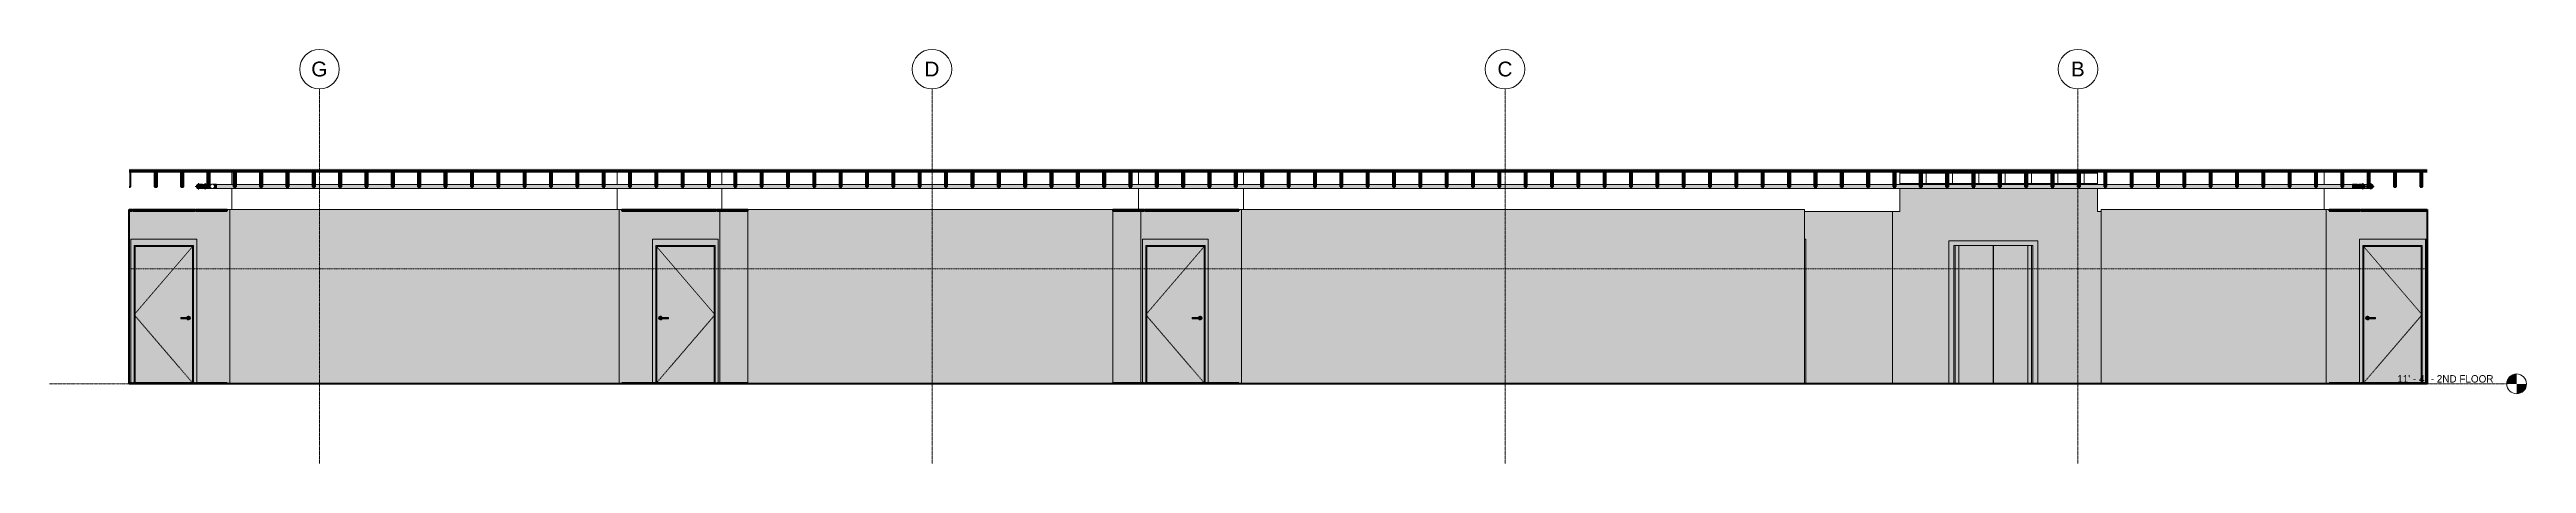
# Model space of a CAD drawing. Header units: inches. Extents: x 2871 to 9348, y -48 to 340.
# Drawn here: x 7843 to 9348, y 88 to 339 of the extents above; entities that cross this region are included whole.
import ezdxf

# ---------------------------------------------------------------- set-up
doc = ezdxf.new("R2010")
doc.units = ezdxf.units.IN
doc.header["$MEASUREMENT"] = 0
for name, pattern in [('Aligning Line 1_8_', [0.25, 0.125, -0.125]), ('Dash 1_16_', [0.125, 0.0625, -0.0625]), ('Grid Line 1_2_', [0.875, 0.5, -0.125, 0.125, -0.125])]:
    doc.linetypes.add(name, pattern=pattern)
for name, color, linetype, lineweight in [('0-2', 254, 'Continuous', 5), ('0-3', 165, 'Continuous', 5), ('0-6', 7, 'Continuous', 9), ('0-7', 130, 'Continuous', 5), ('A-CLNG', 13, 'Continuous', 18), ('A-CLNG-2', 13, 'Continuous', 60), ('A-DOOR', 31, 'Continuous', 18), ('A-DOOR-4', 31, 'Continuous', 9), ('A-DOOR-6', 31, 'Dash 1_16_', 9), ('A-DOOR-FRAM', 31, 'Continuous', 9), ('A-DOOR-FRAM-3', 31, 'Continuous', 18), ('A-FLOR', 192, 'Continuous', 18), ('A-FLOR-3', 250, 'Continuous', 60), ('A-FLOR-4', 21, 'Continuous', 18), ('A-FLOR-5', 135, 'Continuous', 5), ('A-FLOR-6', 10, 'Continuous', 18), ('A-FLOR-8', 192, 'Continuous', 60), ('A-FLOR-LEVL', 51, 'Continuous', 9), ('A-FLOR-LEVL-1', 51, 'Grid Line 1_2_', 9), ('A-FLOR-LEVL-2', 9, 'Continuous', 9), ('A-FLOR-LEVL-3', 147, 'Continuous', 9), ('A-FLOR-MCUT-1', 10, 'Continuous', 18), ('A-FLOR-PATT-2', 253, 'Continuous', 9), ('A-GENM-1', 215, 'Continuous', 9), ('A-GENM-2', 7, 'Continuous', 9), ('A-WALL', 113, 'Continuous', 18), ('A-WALL-4', 113, 'Continuous', 5), ('A-WALL-PATT-2', 111, 'Continuous', 9), ('A-WALL-PATT-3', 215, 'Continuous', 9), ('G-ANNO-SYMB-1', 147, 'Aligning Line 1_8_', 9), ('I-WALL', 2, 'Continuous', 18), ('I-WALL-1', 2, 'Continuous', 5), ('I-WALL-2', 2, 'Continuous', 60), ('P-PIPE', 3, 'Continuous', 9), ('P-PIPE-1', 3, 'Continuous', 5), ('P-PIPE-CNTR', 3, 'Continuous', 9), ('Q-SPCQ-1', 37, 'Continuous', 9), ('Q-SPCQ-2', 15, 'Continuous', 9), ('Q-SPCQ-3', 7, 'Continuous', 9), ('S-BEAM', 12, 'Continuous', 9), ('S-BEAM-1', 12, 'Continuous', 60), ('S-GRID-1', 1, 'Grid Line 1_2_', 9), ('S-GRID-IDEN', 1, 'Continuous', 9), ('S-GRID-IDEN-1', 147, 'Continuous', 9)]:
    doc.layers.add(name, color=color, linetype=linetype, lineweight=lineweight)
doc.styles.add('Arial', font='arial.ttf', dxfattribs={"height": 9})
doc.styles.add('Century Gothic', font='ufonts.com_century-gothic.ttf', dxfattribs={"height": 4.5})
pattern_1 = [(0, (11430.989, -128), (0, 8), []), (90, (11430.989, -128), (-8, 8), [8, -8])]

msp = doc.modelspace()

# ---------------------------------------------------------------- texts
at = {"layer": 'A-FLOR-LEVL', "insert": (9269.2, 141.3), "char_height": 4.5, "width": 73.629, "attachment_point": 1, "style": 'Century Gothic'}
msp.add_mtext('11\' - 4" - 2ND FLOOR', dxfattribs=at)

# ---------------------------------------------------------------- blocks, each defined once
blk = doc.blocks.new('Level - Level Head - Circle-V27-Elevation 9 - a')
at = {"layer": 'A-FLOR-LEVL'}
h = blk.add_hatch(color=256, dxfattribs=at)
edge = h.paths.add_edge_path(flags=0)
edge.add_line((11801.6, 136), (11795.6, 136))
edge.add_arc((11801.6, 136), 6, 90, 180, ccw=False)
edge.add_line((11801.6, 142), (11801.6, 136))
h = blk.add_hatch(color=256, dxfattribs=at)
edge = h.paths.add_edge_path(flags=0)
edge.add_line((11801.6, 130), (11801.6, 136))
edge.add_line((11801.6, 136), (11807.6, 136))
edge.add_arc((11801.6, 136), 6, -90, 0, ccw=False)
at = {"layer": 'A-FLOR-LEVL-2'}
blk.add_circle((11801.6, 136), 6, dxfattribs=at)
blk = doc.blocks.new('CTR - 2nd Phase_rvt-7-Elevation 9 - a')
at = {"layer": 'A-FLOR-LEVL-1'}
blk.add_line((10303.2, 136), (11795.6, 136), dxfattribs=at)
at = {"layer": '0-2'}
blk.add_blockref('Level - Level Head - Circle-V27-Elevation 9 - a', (0, 0), dxfattribs=at)
at = {"layer": 'A-FLOR-LEVL', "insert": (11729.1, 141.3), "char_height": 4.5, "width": 73.629, "attachment_point": 1, "style": 'Century Gothic'}
blk.add_mtext('11\' - 4" - 2ND FLOOR', dxfattribs=at)
blk = doc.blocks.new('Level - Level Head - Circle-V28-Elevation 9 - a')
at = {"layer": 'A-FLOR-LEVL'}
h = blk.add_hatch(color=256, dxfattribs=at)
edge = h.paths.add_edge_path(flags=0)
edge.add_line((11801.6, 136), (11795.6, 136))
edge.add_arc((11801.6, 136), 6, 90, 180, ccw=False)
edge.add_line((11801.6, 142), (11801.6, 136))
h = blk.add_hatch(color=256, dxfattribs=at)
edge = h.paths.add_edge_path(flags=0)
edge.add_line((11801.6, 130), (11801.6, 136))
edge.add_line((11801.6, 136), (11807.6, 136))
edge.add_arc((11801.6, 136), 6, 270, 360, ccw=False)
at = {"layer": 'A-FLOR-LEVL-3'}
blk.add_circle((11801.6, 136), 6, dxfattribs=at)
blk = doc.blocks.new('CTR - 1st Phase - Unit Layouts_rvt-7-Elevation 9 - a')
at = {"layer": 'A-FLOR-LEVL-1'}
blk.add_line((10303.2, 136), (11795.6, 136), dxfattribs=at)
at = {"layer": '0-3'}
blk.add_blockref('Level - Level Head - Circle-V28-Elevation 9 - a', (0, 0), dxfattribs=at)
at = {"layer": 'A-FLOR-LEVL', "insert": (11729.1, 141.3), "char_height": 4.5, "width": 73.629, "attachment_point": 1, "style": 'Century Gothic'}
blk.add_mtext('11\' - 4" - 2ND FLOOR', dxfattribs=at)
blk = doc.blocks.new('Grid - Grid Head - Circle-50561-Elevation 9 - a')
at = {"layer": 'S-GRID-IDEN-1'}
for start, end in [(0, 180), (180, 360)]:
    blk.add_arc((11535.2, 327.2), 12, start, end, dxfattribs=at)
blk = doc.blocks.new('CTR - 1st Phase - Shell_rvt-7-Elevation 9 - a')
at = {"layer": 'A-FLOR-4'}
blk.add_hatch(color=256, dxfattribs=at).paths.add_polyline_path([(11071.2, 265), (11747.2, 265), (11747.2, 265.7), (10351.6, 265.7), (10351.6, 265), (11060.3, 265)], flags=0)
at = {"layer": 'A-FLOR-5'}
blk.add_hatch(color=256, dxfattribs=at).paths.add_polyline_path([(11725.4, 265.7), (11747.2, 265.7), (11747.2, 266), (10351.6, 266), (10351.6, 265.7), (11714.5, 265.7)], flags=0)
at = {"layer": 'A-FLOR-PATT-2'}
h = blk.add_hatch(dxfattribs=at)
h.set_pattern_fill('FP_12', color=256, style=0, pattern_type=2)
h.set_pattern_definition([(0, (10972.352, 0), (15.36, 3.84), [0.634, -10.886, 0.634, -10.886, -61.44]), (0, (10972.352, 0), (15.36, 3.84), [-23.04, 0.634, -22.406, 0.634, -10.886, -26.88]), (0, (10972.352, 0), (15.36, 3.84), [-57.6, 0.634, -7.046, 0.634, -18.566]), (120, (10978.112, 1.92), (-11.005538, 11.38215), [0.634, -10.886, 0.634, -10.886, -61.44]), (120, (10978.112, 1.92), (-11.005538, 11.38215), [-23.04, 0.634, -22.406, 0.634, -10.886, -26.88]), (120, (10978.112, 1.92), (-11.005538, 11.38215), [-57.6, 0.634, -7.046, 0.634, -18.566]), (240, (10980.032, 9.6), (-4.354462, -15.22215), [0.634, -10.886, 0.634, -10.886, -61.44]), (240, (10980.032, 9.6), (-4.354462, -15.22215), [-23.04, 0.634, -22.406, 0.634, -10.886, -26.88]), (240, (10980.032, 9.6), (-4.354462, -15.22215), [-57.6, 0.634, -7.046, 0.634, -18.566])])
h.paths.add_polyline_path([(11071.2, 266), (11747.2, 266), (11747.2, 266.8), (10351.6, 266.8), (10351.6, 266), (11060.3, 266)], flags=0)
at = {"layer": 'A-FLOR-3'}
for p, q in [((10351.6, 265), (11747.2, 265)), ((11547, 136), (10351.6, 136)), ((11747.2, 136), (11543, 136)), ((11543, 136), (11543, 136)), ((11547, 136), (11547, 136))]:
    blk.add_line(p, q, dxfattribs=at)
at = {"layer": 'A-FLOR-6'}
for p, q in [((10414, 265), (10414, 257.2)), ((10647.9, 265), (10647.9, 257.2)), ((10711.6, 265), (10711.6, 257.2)), ((10964.7, 265), (10964.7, 257.2)), ((11028.4, 265), (11028.4, 257.2)), ((11427, 265), (11427, 257.2)), ((11547, 257.2), (11547, 265)), ((11684.7, 265), (11684.7, 257.2)), ((10414, 254.8), (10414, 241.9)), ((10647.9, 254.8), (10647.9, 241.9)), ((10711.6, 254.8), (10711.6, 241.9)), ((10964.7, 254.8), (10964.7, 241.9)), ((11028.4, 254.8), (11028.4, 241.9)), ((11427, 240.7), (11369.2, 240.7)), ((11427, 254.8), (11427, 240.7)), ((11547, 240.7), (11547, 254.8)), ((11549.2, 240.7), (11547, 240.7)), ((11684.7, 254.8), (11684.7, 241.9))]:
    blk.add_line(p, q, dxfattribs=at)
at = {"layer": 'A-FLOR-LEVL-1'}
blk.add_line((10303.2, 136), (11795.6, 136), dxfattribs=at)
at = {"layer": 'A-FLOR-MCUT-1'}
for p, q in [((11747.2, 266), (10351.6, 266)), ((11747.2, 265.7), (10351.6, 265.7))]:
    blk.add_line(p, q, dxfattribs=at)
at = {"layer": 'G-ANNO-SYMB-1'}
blk.add_line((10351.6, 205.8), (11747.2, 205.8), dxfattribs=at)
at = {"layer": 'S-GRID-1'}
for p, q in [((10467.2, 87.6), (10467.2, 315.2)), ((10839.2, 87.6), (10839.2, 315.2)), ((11187.2, 87.6), (11187.2, 315.2)), ((11535.2, 87.6), (11535.2, 315.2))]:
    blk.add_line(p, q, dxfattribs=at)
at = {"layer": '0-3'}
for name, p in [('Grid - Grid Head - Circle-50561-Elevation 9 - a', (-1068, 0)), ('Grid - Grid Head - Circle-50561-Elevation 9 - a', (-696, 0)), ('Grid - Grid Head - Circle-50561-Elevation 9 - a', (-348, 0)), ('Grid - Grid Head - Circle-50561-Elevation 9 - a', (0, 0)), ('Level - Level Head - Circle-V28-Elevation 9 - a', (0, 0))]:
    blk.add_blockref(name, p, dxfattribs=at)
at = {"layer": 'A-FLOR-LEVL', "insert": (11729.1, 141.3), "char_height": 4.5, "width": 73.629, "attachment_point": 1, "style": 'Century Gothic'}
blk.add_mtext('11\' - 4" - 2ND FLOOR', dxfattribs=at)
at = {"layer": 'S-GRID-IDEN', "char_height": 9, "attachment_point": 1, "style": 'Arial'}
for s, insert, width in [('G', (10462.2, 331.8), 11.968), ('D', (10834.6, 331.8), 11.059), ('C', (11182.6, 331.8), 11.059), ('B', (11530.9, 331.8), 10.15)]:
    blk.add_mtext(s, dxfattribs=dict(at, insert=insert, width=width))
blk = doc.blocks.new('Elevator Door-Center - 48_ x 84_-2010370-Elevation 9 - a')
at = {"layer": 'Q-SPCQ-1'}
h = blk.add_hatch(color=256, dxfattribs=at)
h.paths.add_polyline_path([(11483.7, 136), (11483.7, 220), (11462.8, 220), (11462.8, 136), (11467.3, 136)], flags=0)
h.paths.add_polyline_path([(11459.8, 136), (11460.6, 136), (11460.6, 220), (11459.8, 220), (11459.8, 201.4)], flags=0)
h = blk.add_hatch(color=256, dxfattribs=at)
h.paths.add_polyline_path([(11507, 136), (11507.8, 136), (11507.8, 220), (11507, 220), (11507, 201.4)], flags=0)
h.paths.add_polyline_path([(11485.5, 136), (11504.8, 136), (11504.8, 220), (11483.9, 220), (11483.9, 136)], flags=0)
at = {"layer": 'Q-SPCQ-2'}
blk.add_hatch(color=256, dxfattribs=at).paths.add_polyline_path([(11507.8, 136), (11510.8, 136), (11510.8, 223), (11456.8, 223), (11456.8, 136), (11459.8, 136), (11459.8, 220), (11507.8, 220), (11507.8, 201.4)], flags=0)
at = {"layer": 'Q-SPCQ-3'}
for p, q in [((11459.8, 136), (11459.8, 220)), ((11459.8, 220), (11507.8, 220)), ((11483.7, 136), (11483.7, 220)), ((11483.9, 220), (11483.9, 136)), ((11507.8, 220), (11507.8, 136))]:
    blk.add_line(p, q, dxfattribs=at)
blk = doc.blocks.new('Otis_G2S_06102019171910 - Otis_G2S_06102019171910-2044336-Elevation 9 - a')
at = {"layer": 'A-GENM-1'}
for points in [[(11462.8, 136), (11462.8, 220), (11460.6, 220), (11460.6, 136)], [(11483.7, 136), (11483.8, 136), (11483.8, 220), (11483.7, 220), (11483.7, 201.4)], [(11483.9, 136), (11483.9, 220), (11483.8, 220), (11483.8, 136)], [(11507, 136), (11507, 220), (11504.8, 220), (11504.8, 136)]]:
    blk.add_hatch(color=256, dxfattribs=at).paths.add_polyline_path(points, flags=0)
at = {"layer": 'A-GENM-2'}
for p, q in [((11460.6, 136), (11460.6, 220)), ((11462.8, 136), (11462.8, 220)), ((11483.8, 136), (11483.8, 220)), ((11483.8, 220), (11483.8, 136)), ((11504.8, 136), (11504.8, 220)), ((11507, 136), (11507, 220))]:
    blk.add_line(p, q, dxfattribs=at)
blk = doc.blocks.new('CTR - 1st Phase -Stairs _ Elevators_rvt-7-Elevation 9 - a')
at = {"layer": 'A-WALL-PATT-3'}
h = blk.add_hatch(dxfattribs=at)
h.set_pattern_fill('FP_13', color=256, style=0, pattern_type=2)
h.set_pattern_definition(pattern_1)
h.paths.add_polyline_path([(11487, 257.7), (11487, 265), (11472.5, 265), (11472.5, 257.7), (11485.5, 257.7)], flags=0)
h.paths.add_polyline_path([(11428.3, 257.7), (11439, 257.7), (11439, 265), (11427, 265), (11427, 257.7)], flags=0)
h.paths.add_polyline_path([(11440.5, 257.7), (11455, 257.7), (11455, 265), (11440.5, 265), (11440.5, 258.6)], flags=0)
h.paths.add_polyline_path([(11539, 257.7), (11539, 265), (11536.5, 265), (11536.5, 257.7), (11537.3, 257.7)], flags=0)
h.paths.add_polyline_path([(11535, 257.7), (11535, 265), (11520.5, 265), (11520.5, 257.7), (11534.6, 257.7)], flags=0)
h.paths.add_polyline_path([(11519, 257.7), (11519, 265), (11504.5, 265), (11504.5, 257.7), (11518.2, 257.7)], flags=0)
h.paths.add_polyline_path([(11456.5, 257.7), (11471, 257.7), (11471, 265), (11456.5, 265), (11456.5, 258.6)], flags=0)
h.paths.add_polyline_path([(11503, 257.7), (11503, 265), (11488.5, 265), (11488.5, 257.7), (11501.9, 257.7)], flags=0)
h = blk.add_hatch(dxfattribs=at)
h.set_pattern_fill('FP_13', color=256, style=0, pattern_type=2)
h.set_pattern_definition(pattern_1)
h.paths.add_polyline_path([(11542.8, 257.7), (11547, 257.7), (11547, 265), (11539, 265), (11539, 257.7), (11540, 257.7)], flags=0)
at = {"layer": 'A-FLOR-LEVL-1'}
blk.add_line((10303.2, 136), (11795.6, 136), dxfattribs=at)
at = {"layer": '0-3'}
blk.add_blockref('Level - Level Head - Circle-V28-Elevation 9 - a', (0, 0), dxfattribs=at)
at = {"layer": '0-6'}
for name in ['Elevator Door-Center - 48_ x 84_-2010370-Elevation 9 - a', 'Otis_G2S_06102019171910 - Otis_G2S_06102019171910-2044336-Elevation 9 - a']:
    blk.add_blockref(name, (0, 0), dxfattribs=at)
at = {"layer": 'A-FLOR-LEVL', "insert": (11729.1, 141.3), "char_height": 4.5, "width": 73.629, "attachment_point": 1, "style": 'Century Gothic'}
blk.add_mtext('11\' - 4" - 2ND FLOOR', dxfattribs=at)
blk = doc.blocks.new('Dimension Lumber - 2x10-2056818-Elevation 9 - a')
at = {"layer": 'S-BEAM'}
blk.add_hatch(color=256, dxfattribs=at).paths.add_polyline_path([(11744.5, 255.7), (11744.5, 265), (11743, 265), (11743, 255.7)], flags=0)
at = {"layer": 'S-BEAM-1'}
for p, q in [((11744.5, 265), (11743, 265)), ((11743, 265), (11743, 255.7)), ((11743, 255.7), (11744.5, 255.7)), ((11744.5, 255.7), (11744.5, 265))]:
    blk.add_line(p, q, dxfattribs=at)
blk = doc.blocks.new('Dimension Lumber - 2x10-2056819-Elevation 9 - a')
at = {"layer": 'S-BEAM'}
blk.add_hatch(color=256, dxfattribs=at).paths.add_polyline_path([(11680.5, 255.7), (11680.5, 265), (11679, 265), (11679, 255.7), (11680.4, 255.7)], flags=0)
at = {"layer": 'S-BEAM-1'}
for p, q in [((11680.5, 265), (11679, 265)), ((11679, 265), (11679, 255.7)), ((11679, 255.7), (11680.5, 255.7)), ((11680.5, 255.7), (11680.5, 265))]:
    blk.add_line(p, q, dxfattribs=at)
blk = doc.blocks.new('Dimension Lumber - 2x10-2056820-Elevation 9 - a')
at = {"layer": 'S-BEAM'}
blk.add_hatch(color=256, dxfattribs=at).paths.add_polyline_path([(11232, 255.7), (11232.5, 255.7), (11232.5, 265), (11231, 265), (11231, 255.7)], flags=0)
at = {"layer": 'S-BEAM-1'}
for p, q in [((11232.5, 265), (11231, 265)), ((11231, 265), (11231, 255.7)), ((11231, 255.7), (11232.5, 255.7)), ((11232.5, 255.7), (11232.5, 265))]:
    blk.add_line(p, q, dxfattribs=at)
blk = doc.blocks.new('Dimension Lumber - 2x10-2056821-Elevation 9 - a')
at = {"layer": 'S-BEAM'}
blk.add_hatch(color=256, dxfattribs=at).paths.add_polyline_path([(11023, 255.7), (11024.5, 255.7), (11024.5, 265), (11023, 265), (11023, 255.9)], flags=0)
at = {"layer": 'S-BEAM-1'}
for p, q in [((11024.5, 265), (11023, 265)), ((11023, 265), (11023, 255.7)), ((11023, 255.7), (11024.5, 255.7)), ((11024.5, 255.7), (11024.5, 265))]:
    blk.add_line(p, q, dxfattribs=at)
blk = doc.blocks.new('Dimension Lumber - 2x10-V11-Elevation 9 - a')
at = {"layer": 'S-BEAM'}
blk.add_hatch(color=256, dxfattribs=at).paths.add_polyline_path([(10351.6, 255.7), (10352.5, 255.7), (10352.5, 265), (10351.6, 265)], flags=0)
at = {"layer": 'S-BEAM-1'}
for p, q in [((10352.5, 265), (10351.6, 265)), ((10351.6, 255.7), (10352.5, 255.7)), ((10352.5, 255.7), (10352.5, 265))]:
    blk.add_line(p, q, dxfattribs=at)
blk = doc.blocks.new('HOLLOW METAL - UNIT DOOR-1759144-Elevation 9 - a')
at = {"layer": 'A-DOOR-FRAM-3'}
blk.add_hatch(color=256, dxfattribs=at).paths.add_polyline_path([(11369.9, 136), (11369.9, 224), (11369.2, 224), (11369.2, 136)], flags=0)
at = {"layer": 'A-DOOR-FRAM'}
for q in [(11369.2, 224), (11369.9, 136)]:
    blk.add_line((11369.9, 224), q, dxfattribs=at)
blk = doc.blocks.new('HOLLOW METAL - UNIT DOOR-2058840-Elevation 9 - a')
at = {"layer": 'A-DOOR'}
h = blk.add_hatch(color=256, dxfattribs=at)
h.paths.add_polyline_path([(11004.4, 136.5), (11004.4, 219.4), (10969.6, 219.4), (10969.6, 136.5)], flags=0)
h.paths.add_polyline_path([(11002.1, 174.8), (11001.8, 174.9), (11001.5, 175), (11001.3, 175.2), (11001.1, 175.4), (11001, 175.6), (10997.3, 175.6), (10997.3, 176.4), (11001, 176.4), (11001.1, 176.6), (11001.3, 176.9), (11001.5, 177), (11001.8, 177.1), (11002.1, 177.2), (11002.4, 177.1), (11002.7, 177), (11003, 176.8), (11003.2, 176.6), (11003.3, 176.3), (11003.3, 176), (11003.3, 175.7), (11003.2, 175.4), (11003, 175.2), (11002.7, 175), (11002.4, 174.9)], flags=0)
for points in [[(11001, 176), (11001.4, 176), (11001.4, 176.4), (10997.3, 176.4), (10997.3, 176), (11000.3, 176)], [(11001, 175.6), (11001.4, 175.6), (11001.4, 176), (10997.3, 176), (10997.3, 175.6), (11001, 175.6)], [(11001.7, 176), (11002.4, 176), (11002.4, 176.1), (11002.3, 176.3), (11002.3, 176.3), (11002.2, 176.4), (11002.1, 176.4), (11001.9, 176.4), (11001.8, 176.4), (11001.4, 176.4), (11001.4, 176), (11001.7, 176)]]:
    blk.add_hatch(color=256, dxfattribs=at).paths.add_polyline_path(points, flags=0)
h = blk.add_hatch(color=256, dxfattribs=at)
h.paths.add_polyline_path([(11002.3, 176.3), (11002.4, 176.1), (11002.4, 176.1), (11002.4, 176), (11002.4, 175.8), (11002.3, 175.7), (11002.3, 175.8), (11002.4, 176), (11002.3, 176.3)], flags=0)
h.paths.add_polyline_path([(11002.1, 174.8), (11002.4, 174.9), (11002.7, 175), (11003, 175.2), (11003.2, 175.4), (11003.3, 175.7), (11003.3, 176), (11003.3, 176.3), (11003.2, 176.6), (11002.9, 176.9), (11002.7, 177), (11002.4, 177.1), (11002.1, 177.2), (11001.8, 177.1), (11001.5, 177), (11001.3, 176.8), (11001.1, 176.6), (11001, 176.4), (11002.1, 176.4), (11002, 176.4), (11002.2, 176.4), (11002.3, 176.3), (11002.3, 176.3), (11002.4, 176), (11002.3, 175.7), (11002.2, 175.6), (11002.1, 175.6), (11001.9, 175.6), (11001.9, 175.6), (11001, 175.6), (11001.1, 175.4), (11001.3, 175.2), (11001.5, 175), (11001.8, 174.9)], flags=0)
h = blk.add_hatch(color=256, dxfattribs=at)
h.paths.add_polyline_path([(11002.3, 175.7), (11002.4, 175.9), (11002.4, 175.9), (11002.4, 176), (11002.4, 176), (11002.3, 175.7)], flags=0)
h.paths.add_polyline_path([(11002, 175.6), (11002.2, 175.6), (11002.2, 175.7), (11002.3, 175.7), (11002.4, 176), (11001.4, 176), (11001.4, 175.6), (11001.5, 175.6), (11002, 175.6)], flags=0)
at = {"layer": 'A-DOOR-FRAM-3'}
for points in [[(10967.9, 136), (10968.2, 136), (10968.2, 136.5), (10969, 136.5), (10969, 220), (11005, 220), (11005, 136.5), (11006.3, 136.5), (11006.3, 136), (11006.6, 136), (11006.6, 136.5), (11007, 136.5), (11007, 224), (10967, 224), (10967, 136.5), (10967.9, 136.5)], [(11005, 136.5), (11005, 136.5), (11005, 220), (10969, 220), (10969, 136.5), (10969.6, 136.5), (10969.6, 219.4), (11004.4, 219.4), (11004.4, 136.5)]]:
    blk.add_hatch(color=256, dxfattribs=at).paths.add_polyline_path(points, flags=0)
at = {"layer": 'A-DOOR-4'}
for p, q in [((11001.4, 176.4), (10997.3, 176.4)), ((10997.3, 176), (10997.3, 176.4)), ((10997.3, 175.6), (10997.3, 176)), ((10997.3, 175.6), (11001.4, 175.6))]:
    blk.add_line(p, q, dxfattribs=at)
at = {"layer": 'A-DOOR-4', "flags": 128}
for points in [[(11002, 176.4), (11001.9, 176.4), (11001.5, 176.4), (11001.4, 176.4)], [(11001.4, 175.6), (11001.8, 175.6), (11002, 175.6), (11002, 175.6)]]:
    blk.add_lwpolyline(points, dxfattribs=at)
at = {"layer": 'A-DOOR-4'}
for start, end in [(0, 160.3657), (199.5633, 0)]:
    blk.add_arc((11002.1, 176), 1.18, start, end, dxfattribs=at)
at = {"layer": 'A-DOOR-6'}
for p, q in [((11005, 220), (10969, 178)), ((10969, 178), (11004.6, 136.5))]:
    blk.add_line(p, q, dxfattribs=at)
at = {"layer": 'A-DOOR-FRAM'}
for p, q in [((10969, 136.5), (10969, 220)), ((10969, 220), (11005, 220)), ((10969.6, 136.5), (10969.6, 219.4)), ((10969.6, 219.4), (11004.4, 219.4)), ((11004.4, 219.4), (11004.4, 136.5)), ((11005, 220), (11005, 136.5))]:
    blk.add_line(p, q, dxfattribs=at)
blk = doc.blocks.new('HOLLOW METAL - UNIT DOOR-2058696-Elevation 9 - a')
at = {"layer": 'A-DOOR'}
h = blk.add_hatch(color=256, dxfattribs=at)
h.paths.add_polyline_path([(10700.5, 136.5), (10706.8, 136.5), (10706.8, 219.4), (10672, 219.4), (10672, 136.5)], flags=0)
h.paths.add_polyline_path([(10674.2, 174.8), (10673.9, 174.9), (10673.7, 175), (10673.4, 175.2), (10673.2, 175.4), (10673.1, 175.7), (10673.1, 176), (10673.1, 176.3), (10673.2, 176.6), (10673.4, 176.9), (10673.7, 177), (10673.9, 177.1), (10674.2, 177.2), (10674.5, 177.1), (10674.8, 177), (10675.1, 176.8), (10675.3, 176.6), (10675.3, 176.4), (10679.1, 176.4), (10679.1, 175.6), (10675.3, 175.6), (10675.3, 175.4), (10675.1, 175.2), (10674.8, 175), (10674.5, 174.9)], flags=0)
h = blk.add_hatch(color=256, dxfattribs=at)
h.paths.add_polyline_path([(10674.1, 175.7), (10674, 175.9), (10674, 175.9), (10673.9, 176), (10674, 176.1), (10674, 176.3), (10674.1, 176.3), (10674, 176), (10674.1, 175.7)], flags=0)
h.paths.add_polyline_path([(10674.2, 174.8), (10674.6, 174.9), (10674.8, 175), (10675.1, 175.2), (10675.3, 175.4), (10675.3, 175.6), (10674.2, 175.6), (10674.1, 175.7), (10674.1, 175.7), (10674, 176), (10674.1, 176.3), (10674.2, 176.4), (10674.3, 176.4), (10674.4, 176.4), (10674.5, 176.4), (10675.3, 176.4), (10675.3, 176.6), (10675, 176.9), (10674.8, 177), (10674.5, 177.1), (10674.2, 177.2), (10673.9, 177.1), (10673.7, 177), (10673.4, 176.8), (10673.2, 176.6), (10673.1, 176.3), (10673.1, 176), (10673.1, 175.7), (10673.2, 175.4), (10673.4, 175.2), (10673.7, 175), (10673.9, 174.9)], flags=0)
for points in [[(10674.9, 175.6), (10674.9, 176), (10673.9, 176), (10674, 175.8), (10674, 175.7), (10674.1, 175.7), (10674.2, 175.6), (10674.3, 175.6), (10674.4, 175.6), (10674.5, 175.6), (10674.9, 175.6)], [(10679.1, 176), (10679.1, 176.4), (10674.9, 176.4), (10674.9, 176), (10678.7, 176)], [(10675.8, 175.6), (10679.1, 175.6), (10679.1, 176), (10674.9, 176), (10674.9, 175.6), (10675.6, 175.6)]]:
    blk.add_hatch(color=256, dxfattribs=at).paths.add_polyline_path(points, flags=0)
h = blk.add_hatch(color=256, dxfattribs=at)
h.paths.add_polyline_path([(10674.1, 176.3), (10674, 176.1), (10674, 176.1), (10674, 176), (10674, 176), (10674.1, 176.3)], flags=0)
h.paths.add_polyline_path([(10674.2, 176), (10674.9, 176), (10674.9, 176.4), (10674.9, 176.4), (10674.3, 176.4), (10674.3, 176.4), (10674.2, 176.4), (10674.1, 176.3), (10674.1, 176.3), (10674, 176), (10674.2, 176)], flags=0)
at = {"layer": 'A-DOOR-FRAM-3'}
for points in [[(10669.8, 136), (10670.1, 136), (10670.1, 136.5), (10671.4, 136.5), (10671.4, 220), (10707.4, 220), (10707.4, 136.5), (10708.2, 136.5), (10708.2, 136), (10708.5, 136), (10708.5, 136.5), (10709.4, 136.5), (10709.4, 224), (10669.4, 224), (10669.4, 136.5), (10669.8, 136.5)], [(10672, 136.5), (10672, 219.4), (10706.8, 219.4), (10706.8, 136.5), (10707.4, 136.5), (10707.4, 220), (10671.4, 220), (10671.4, 136.5)]]:
    blk.add_hatch(color=256, dxfattribs=at).paths.add_polyline_path(points, flags=0)
at = {"layer": 'A-DOOR-4'}
for p, q in [((10679.1, 176.4), (10674.9, 176.4)), ((10674.9, 175.6), (10679.1, 175.6)), ((10679.1, 176.4), (10679.1, 176)), ((10679.1, 176), (10679.1, 175.6))]:
    blk.add_line(p, q, dxfattribs=at)
at = {"layer": 'A-DOOR-4', "flags": 128}
for points in [[(10674.9, 176.4), (10674.5, 176.4), (10674.3, 176.4), (10674.3, 176.4)], [(10674.3, 175.6), (10674.5, 175.6), (10674.9, 175.6), (10674.9, 175.6)]]:
    blk.add_lwpolyline(points, dxfattribs=at)
at = {"layer": 'A-DOOR-4'}
for start, end in [(19.6343, 180), (180, 340.4367)]:
    blk.add_arc((10674.2, 176), 1.18, start, end, dxfattribs=at)
at = {"layer": 'A-DOOR-6'}
for p, q in [((10671.4, 220), (10707.4, 178)), ((10707.4, 178), (10671.8, 136.5))]:
    blk.add_line(p, q, dxfattribs=at)
at = {"layer": 'A-DOOR-FRAM'}
for p, q in [((10671.4, 220), (10707.4, 220)), ((10671.4, 136.5), (10671.4, 220)), ((10672, 219.4), (10706.8, 219.4)), ((10672, 136.5), (10672, 219.4)), ((10706.8, 219.4), (10706.8, 136.5)), ((10707.4, 220), (10707.4, 136.5))]:
    blk.add_line(p, q, dxfattribs=at)
blk = doc.blocks.new('HOLLOW METAL - UNIT DOOR-1758958-Elevation 9 - a')
at = {"layer": 'A-DOOR-FRAM-3'}
blk.add_hatch(color=256, dxfattribs=at).paths.add_polyline_path([(11746.4, 136.5), (11747.2, 136.5), (11747.2, 224), (11746.4, 224), (11746.4, 168.7)], flags=0)
at = {"layer": 'A-DOOR-FRAM'}
for p in [(11747.2, 224), (11746.4, 136.5)]:
    blk.add_line(p, (11746.4, 224), dxfattribs=at)
blk = doc.blocks.new('Elbow - PVC - Sch 40 - Standard-2079255-Elevation 9 - a')
at = {"layer": 'P-PIPE'}
h = blk.add_hatch(color=256, dxfattribs=at)
h.paths.add_polyline_path([(10393.7, 254.7), (10394, 254.7), (10394.4, 254.9), (10394.6, 255), (10394.9, 255.4), (10395, 255.7), (10395, 256), (10395, 256.3), (10394.8, 256.7), (10394.6, 257), (10394.3, 257.2), (10394, 257.3), (10393.7, 257.3), (10393.3, 257.3), (10393, 257.1), (10392.7, 257), (10392.5, 256.7), (10392.4, 256.3), (10392.3, 256), (10392.4, 255.7), (10392.5, 255.3), (10392.7, 255), (10393.1, 254.8), (10393.4, 254.7)], flags=0)
h.paths.add_polyline_path([(10393.7, 254.8), (10393.4, 254.9), (10393, 255), (10392.9, 255.2), (10392.7, 255.4), (10392.5, 255.7), (10392.5, 256), (10392.5, 256.3), (10392.7, 256.6), (10392.9, 256.9), (10393.1, 257), (10393.4, 257.1), (10393.7, 257.2), (10394, 257.1), (10394.3, 257), (10394.5, 256.8), (10394.7, 256.6), (10394.8, 256.2), (10394.9, 256), (10394.8, 255.7), (10394.7, 255.4), (10394.5, 255.2), (10394.2, 255), (10394, 254.9), (10393.8, 254.8)], flags=0)
for points in [[(10395, 256), (10395.1, 256), (10395.1, 257.3), (10393.8, 257.3), (10394.1, 257.3), (10394.4, 257.2), (10394.7, 256.9), (10394.9, 256.6), (10395, 256.3)], [(10395.1, 254.7), (10395.1, 256), (10395, 256), (10395, 255.7), (10394.8, 255.3), (10394.6, 255), (10394.4, 254.8), (10394, 254.7), (10393.8, 254.7), (10394.9, 254.7), (10395, 254.7)], [(10395.2, 256), (10396.2, 256), (10396.2, 257.3), (10395.1, 257.3), (10395.1, 256)], [(10395.2, 254.7), (10396.2, 254.7), (10396.2, 256), (10395.1, 256), (10395.1, 254.7)]]:
    blk.add_hatch(color=256, dxfattribs=at).paths.add_polyline_path(points, flags=0)
for p, q in [((10396.2, 257.3), (10395.1, 257.3)), ((10396.2, 257.3), (10396.2, 256)), ((10396.2, 256), (10396.2, 254.7)), ((10395.1, 254.7), (10396.2, 254.7))]:
    blk.add_line(p, q, dxfattribs=at)
at = {"layer": 'P-PIPE', "flags": 128}
for points in [[(10392.3, 256), (10392.3, 256.1), (10392.4, 256.1), (10392.4, 256.2), (10392.4, 256.2), (10392.4, 256.3), (10392.4, 256.3), (10392.4, 256.4), (10392.4, 256.4), (10392.4, 256.5), (10392.5, 256.5), (10392.5, 256.6), (10392.5, 256.6), (10392.5, 256.7), (10392.6, 256.7), (10392.6, 256.8), (10392.6, 256.8), (10392.6, 256.8), (10392.7, 256.9), (10392.7, 256.9), (10392.8, 257), (10392.8, 257), (10392.8, 257), (10392.9, 257.1), (10392.9, 257.1), (10393, 257.1), (10393, 257.2), (10393.1, 257.2), (10393.1, 257.2), (10393.2, 257.2), (10393.2, 257.3), (10393.3, 257.3), (10393.3, 257.3), (10393.4, 257.3), (10393.4, 257.3), (10393.5, 257.3), (10393.5, 257.3), (10393.6, 257.3), (10393.6, 257.3), (10393.7, 257.3), (10393.7, 257.3)], [(10393.7, 254.7), (10393.6, 254.7), (10393.6, 254.7), (10393.5, 254.7), (10393.5, 254.7), (10393.4, 254.7), (10393.4, 254.7), (10393.3, 254.7), (10393.3, 254.7), (10393.2, 254.7), (10393.2, 254.8), (10393.1, 254.8), (10393.1, 254.8), (10393, 254.8), (10393, 254.9), (10392.9, 254.9), (10392.9, 254.9), (10392.8, 255), (10392.8, 255), (10392.8, 255), (10392.7, 255.1), (10392.7, 255.1), (10392.7, 255.1), (10392.6, 255.2), (10392.6, 255.2), (10392.6, 255.3), (10392.5, 255.3), (10392.5, 255.4), (10392.5, 255.4), (10392.5, 255.5), (10392.4, 255.5), (10392.4, 255.6), (10392.4, 255.6), (10392.4, 255.7), (10392.4, 255.7), (10392.4, 255.8), (10392.4, 255.8), (10392.4, 255.9), (10392.3, 255.9), (10392.3, 256), (10392.3, 256)], [(10393.7, 257.3), (10393.7, 257.3), (10393.7, 257.3), (10393.7, 257.3), (10393.7, 257.3), (10393.7, 257.3), (10393.7, 257.3), (10393.7, 257.3), (10393.8, 257.3), (10393.8, 257.3), (10393.8, 257.3), (10393.8, 257.3), (10393.8, 257.3), (10393.9, 257.3), (10393.9, 257.3), (10393.9, 257.3), (10394, 257.3), (10394, 257.3), (10394, 257.3), (10394.1, 257.3), (10394.1, 257.3), (10394.1, 257.3), (10394.2, 257.3), (10394.2, 257.3), (10394.3, 257.3), (10394.3, 257.3), (10394.4, 257.3), (10394.4, 257.3), (10394.5, 257.3), (10394.5, 257.3), (10394.6, 257.3), (10394.6, 257.3), (10394.7, 257.3), (10394.7, 257.3), (10394.8, 257.3), (10394.8, 257.3), (10394.9, 257.3), (10394.9, 257.3), (10395, 257.3), (10395.1, 257.3), (10395.1, 257.3)], [(10395.1, 254.7), (10395, 254.7), (10395, 254.7), (10394.9, 254.7), (10394.8, 254.7), (10394.8, 254.7), (10394.7, 254.7), (10394.7, 254.7), (10394.6, 254.7), (10394.6, 254.7), (10394.5, 254.7), (10394.5, 254.7), (10394.4, 254.7), (10394.4, 254.7), (10394.3, 254.7), (10394.3, 254.7), (10394.2, 254.7), (10394.2, 254.7), (10394.2, 254.7), (10394.1, 254.7), (10394.1, 254.7), (10394, 254.7), (10394, 254.7), (10394, 254.7), (10393.9, 254.7), (10393.9, 254.7), (10393.9, 254.7), (10393.9, 254.7), (10393.8, 254.7), (10393.8, 254.7), (10393.8, 254.7), (10393.8, 254.7), (10393.7, 254.7), (10393.7, 254.7), (10393.7, 254.7), (10393.7, 254.7), (10393.7, 254.7), (10393.7, 254.7), (10393.7, 254.7), (10393.7, 254.7), (10393.7, 254.7)]]:
    blk.add_lwpolyline(points, dxfattribs=at)
at = {"layer": 'P-PIPE'}
for start, end in [(0, 180), (180, 0)]:
    blk.add_arc((10393.7, 256), 1.34, start, end, dxfattribs=at)
blk = doc.blocks.new('Elbow - PVC - Sch 40 - Standard-V12-Elevation 9 - a')
at = {"layer": 'P-PIPE'}
for points in [[(11711, 256), (11711, 257.3), (11710.6, 257.3), (11710.6, 256)], [(11710.6, 254.7), (11711.7, 254.7), (11711.7, 255.7), (11711, 255.7), (11711, 256), (11710.6, 256), (11710.6, 254.7)], [(11713.1, 254.7), (11712.8, 254.7), (11712.4, 254.8), (11712.1, 255.1), (11711.9, 255.4), (11711.8, 255.7), (11711.8, 255.7), (11711.7, 255.7), (11711.7, 254.7), (11713, 254.7)], [(11713.1, 254.7), (11713.5, 254.7), (11713.8, 254.9), (11714.1, 255), (11714.3, 255.4), (11714.4, 255.7), (11714.5, 256), (11714.4, 256.3), (11714.3, 256.7), (11714.1, 257), (11713.7, 257.2), (11713.4, 257.3), (11713.1, 257.3), (11712.8, 257.3), (11712.5, 257.2), (11712.5, 257), (11712.8, 257.1), (11713.1, 257.2), (11713.4, 257.1), (11713.7, 257), (11714, 256.8), (11714.2, 256.6), (11714.3, 256.3), (11714.3, 256), (11714.3, 255.7), (11714.1, 255.4), (11714, 255.2), (11713.7, 255), (11713.4, 254.9), (11713.1, 254.8), (11712.8, 254.9), (11712.5, 255), (11712.3, 255.2), (11712.1, 255.4), (11711.9, 255.7), (11711.8, 255.7), (11711.8, 255.7), (11712, 255.3), (11712.2, 255), (11712.5, 254.8), (11712.8, 254.7)], [(11712.5, 257.2), (11712.8, 257.3), (11713, 257.3), (11712.5, 257.3), (11712.5, 257.2)]]:
    blk.add_hatch(color=256, dxfattribs=at).paths.add_polyline_path(points, flags=0)
for p, q in [((11711, 257.3), (11710.6, 257.3)), ((11710.6, 256), (11710.6, 257.3)), ((11710.6, 254.7), (11710.6, 256)), ((11710.6, 254.7), (11711.7, 254.7))]:
    blk.add_line(p, q, dxfattribs=at)
at = {"layer": 'P-PIPE', "flags": 128}
for points in [[(11712.5, 257.3), (11712.6, 257.3), (11712.6, 257.3), (11712.7, 257.3), (11712.7, 257.3), (11712.7, 257.3), (11712.8, 257.3), (11712.8, 257.3), (11712.8, 257.3), (11712.9, 257.3), (11712.9, 257.3), (11712.9, 257.3), (11713, 257.3), (11713, 257.3), (11713, 257.3), (11713, 257.3), (11713, 257.3), (11713.1, 257.3), (11713.1, 257.3), (11713.1, 257.3), (11713.1, 257.3), (11713.1, 257.3), (11713.1, 257.3), (11713.1, 257.3), (11713.1, 257.3), (11713.1, 257.3)], [(11713.1, 257.3), (11713.2, 257.3), (11713.2, 257.3), (11713.3, 257.3), (11713.3, 257.3), (11713.4, 257.3), (11713.4, 257.3), (11713.5, 257.3), (11713.5, 257.3), (11713.6, 257.3), (11713.6, 257.2), (11713.7, 257.2), (11713.7, 257.2), (11713.8, 257.2), (11713.8, 257.1), (11713.9, 257.1), (11713.9, 257.1), (11714, 257), (11714, 257), (11714, 257), (11714.1, 256.9), (11714.1, 256.9), (11714.2, 256.9), (11714.2, 256.8), (11714.2, 256.8), (11714.3, 256.7), (11714.3, 256.7), (11714.3, 256.6), (11714.3, 256.6), (11714.4, 256.5), (11714.4, 256.5), (11714.4, 256.4), (11714.4, 256.4), (11714.4, 256.3), (11714.4, 256.3), (11714.4, 256.2), (11714.5, 256.2), (11714.5, 256.1), (11714.5, 256.1), (11714.5, 256), (11714.5, 256)], [(11714.5, 256), (11714.5, 255.9), (11714.5, 255.9), (11714.5, 255.8), (11714.4, 255.8), (11714.4, 255.7), (11714.4, 255.7), (11714.4, 255.6), (11714.4, 255.6), (11714.4, 255.5), (11714.4, 255.5), (11714.3, 255.4), (11714.3, 255.4), (11714.3, 255.3), (11714.3, 255.3), (11714.2, 255.2), (11714.2, 255.2), (11714.2, 255.2), (11714.1, 255.1), (11714.1, 255.1), (11714.1, 255), (11714, 255), (11714, 255), (11713.9, 254.9), (11713.9, 254.9), (11713.8, 254.9), (11713.8, 254.8), (11713.8, 254.8), (11713.7, 254.8), (11713.7, 254.8), (11713.6, 254.7), (11713.6, 254.7), (11713.5, 254.7), (11713.5, 254.7), (11713.4, 254.7), (11713.3, 254.7), (11713.3, 254.7), (11713.2, 254.7), (11713.2, 254.7), (11713.1, 254.7), (11713.1, 254.7)], [(11713.1, 254.7), (11713.1, 254.7), (11713.1, 254.7), (11713.1, 254.7), (11713.1, 254.7), (11713.1, 254.7), (11713.1, 254.7), (11713.1, 254.7), (11713.1, 254.7), (11713, 254.7), (11713, 254.7), (11713, 254.7), (11713, 254.7), (11712.9, 254.7), (11712.9, 254.7), (11712.9, 254.7), (11712.8, 254.7), (11712.8, 254.7), (11712.8, 254.7), (11712.7, 254.7), (11712.7, 254.7), (11712.7, 254.7), (11712.6, 254.7), (11712.6, 254.7), (11712.5, 254.7), (11712.5, 254.7), (11712.4, 254.7), (11712.4, 254.7), (11712.3, 254.7), (11712.3, 254.7), (11712.2, 254.7), (11712.2, 254.7), (11712.1, 254.7), (11712.1, 254.7), (11712, 254.7), (11712, 254.7), (11711.9, 254.7), (11711.9, 254.7), (11711.8, 254.7), (11711.8, 254.7), (11711.7, 254.7)]]:
    blk.add_lwpolyline(points, dxfattribs=at)
at = {"layer": 'P-PIPE'}
for start, end in [(190.7804, 0), (0, 115.7672)]:
    blk.add_arc((11713.1, 256), 1.34, start, end, dxfattribs=at)
blk = doc.blocks.new('Elbow - PVC - Sch 40 - Standard-V13-Elevation 9 - a')
at = {"layer": 'P-PIPE'}
h = blk.add_hatch(color=256, dxfattribs=at)
h.paths.add_polyline_path([(10397.8, 254.7), (10398.2, 254.7), (10398.5, 254.9), (10398.8, 255), (10399, 255.4), (10399.1, 255.7), (10399.1, 255.7), (10399, 255.7), (10399, 256.6), (10399, 256.7), (10398.8, 257), (10398.4, 257.2), (10398.2, 257.3), (10397.8, 257.3), (10397.5, 257.3), (10397.1, 257.1), (10396.9, 257), (10396.6, 256.6), (10396.5, 256.3), (10396.5, 256), (10396.5, 255.7), (10396.7, 255.3), (10396.9, 255), (10397.2, 254.8), (10397.5, 254.7)], flags=0)
h.paths.add_polyline_path([(10397.8, 254.8), (10397.5, 254.9), (10397.2, 255), (10397, 255.2), (10396.8, 255.4), (10396.7, 255.7), (10396.6, 256), (10396.7, 256.3), (10396.8, 256.6), (10397, 256.9), (10397.2, 257), (10397.5, 257.1), (10397.8, 257.2), (10398.1, 257.1), (10398.4, 257), (10398.7, 256.8), (10398.9, 256.6), (10399, 256.2), (10399, 256), (10399, 255.7), (10398.8, 255.4), (10398.7, 255.2), (10398.4, 255), (10398.1, 254.9), (10397.9, 254.8)], flags=0)
for points in [[(10399, 256.5), (10399, 257.3), (10397.9, 257.3), (10398.2, 257.3), (10398.5, 257.1), (10398.8, 256.9), (10399, 256.6), (10399, 256.6)], [(10399.2, 254.7), (10399.2, 255.7), (10399.1, 255.7), (10399.1, 255.7), (10399, 255.3), (10398.8, 255), (10398.4, 254.8), (10398.1, 254.7), (10397.9, 254.7), (10398.9, 254.7)], [(10399.2, 254.7), (10400.3, 254.7), (10400.3, 255.7), (10399.2, 255.7), (10399.2, 254.7)]]:
    blk.add_hatch(color=256, dxfattribs=at).paths.add_polyline_path(points, flags=0)
for p in [(10400.3, 255.7), (10399.2, 254.7)]:
    blk.add_line(p, (10400.3, 254.7), dxfattribs=at)
at = {"layer": 'P-PIPE', "flags": 128}
for points in [[(10396.5, 256), (10396.5, 256.1), (10396.5, 256.1), (10396.5, 256.2), (10396.5, 256.2), (10396.5, 256.3), (10396.5, 256.3), (10396.5, 256.4), (10396.5, 256.4), (10396.6, 256.5), (10396.6, 256.5), (10396.6, 256.6), (10396.6, 256.6), (10396.7, 256.7), (10396.7, 256.7), (10396.7, 256.8), (10396.7, 256.8), (10396.8, 256.8), (10396.8, 256.9), (10396.8, 256.9), (10396.9, 257), (10396.9, 257), (10397, 257), (10397, 257.1), (10397, 257.1), (10397.1, 257.1), (10397.1, 257.2), (10397.2, 257.2), (10397.2, 257.2), (10397.3, 257.2), (10397.3, 257.3), (10397.4, 257.3), (10397.4, 257.3), (10397.5, 257.3), (10397.5, 257.3), (10397.6, 257.3), (10397.6, 257.3), (10397.7, 257.3), (10397.7, 257.3), (10397.8, 257.3), (10397.8, 257.3)], [(10397.8, 254.7), (10397.8, 254.7), (10397.7, 254.7), (10397.7, 254.7), (10397.6, 254.7), (10397.6, 254.7), (10397.5, 254.7), (10397.4, 254.7), (10397.4, 254.7), (10397.3, 254.7), (10397.3, 254.8), (10397.2, 254.8), (10397.2, 254.8), (10397.2, 254.8), (10397.1, 254.9), (10397.1, 254.9), (10397, 254.9), (10397, 255), (10396.9, 255), (10396.9, 255), (10396.9, 255.1), (10396.8, 255.1), (10396.8, 255.1), (10396.7, 255.2), (10396.7, 255.2), (10396.7, 255.3), (10396.7, 255.3), (10396.6, 255.4), (10396.6, 255.4), (10396.6, 255.5), (10396.6, 255.5), (10396.5, 255.6), (10396.5, 255.6), (10396.5, 255.7), (10396.5, 255.7), (10396.5, 255.8), (10396.5, 255.8), (10396.5, 255.9), (10396.5, 255.9), (10396.5, 256), (10396.5, 256)], [(10397.8, 257.3), (10397.8, 257.3), (10397.8, 257.3), (10397.8, 257.3), (10397.8, 257.3), (10397.8, 257.3), (10397.9, 257.3), (10397.9, 257.3), (10397.9, 257.3), (10397.9, 257.3), (10397.9, 257.3), (10397.9, 257.3), (10398, 257.3), (10398, 257.3), (10398, 257.3), (10398.1, 257.3), (10398.1, 257.3), (10398.1, 257.3), (10398.2, 257.3), (10398.2, 257.3), (10398.2, 257.3), (10398.3, 257.3), (10398.3, 257.3), (10398.4, 257.3), (10398.4, 257.3), (10398.5, 257.3), (10398.5, 257.3), (10398.5, 257.3), (10398.6, 257.3), (10398.6, 257.3), (10398.7, 257.3), (10398.7, 257.3), (10398.8, 257.3), (10398.9, 257.3), (10398.9, 257.3), (10399, 257.3), (10399, 257.3), (10399, 257.3)], [(10399.2, 254.7), (10399.1, 254.7), (10399.1, 254.7), (10399, 254.7), (10399, 254.7), (10398.9, 254.7), (10398.9, 254.7), (10398.8, 254.7), (10398.8, 254.7), (10398.7, 254.7), (10398.7, 254.7), (10398.6, 254.7), (10398.6, 254.7), (10398.5, 254.7), (10398.5, 254.7), (10398.4, 254.7), (10398.4, 254.7), (10398.3, 254.7), (10398.3, 254.7), (10398.2, 254.7), (10398.2, 254.7), (10398.2, 254.7), (10398.1, 254.7), (10398.1, 254.7), (10398.1, 254.7), (10398, 254.7), (10398, 254.7), (10398, 254.7), (10398, 254.7), (10397.9, 254.7), (10397.9, 254.7), (10397.9, 254.7), (10397.9, 254.7), (10397.9, 254.7), (10397.8, 254.7), (10397.8, 254.7), (10397.8, 254.7), (10397.8, 254.7), (10397.8, 254.7), (10397.8, 254.7), (10397.8, 254.7)]]:
    blk.add_lwpolyline(points, dxfattribs=at)
at = {"layer": 'P-PIPE'}
for start, end in [(23.5863, 180), (180, 349.2196)]:
    blk.add_arc((10397.8, 256), 1.34, start, end, dxfattribs=at)
blk = doc.blocks.new('Elbow - PVC - Sch 40 - Standard-V14-Elevation 9 - a')
at = {"layer": 'P-PIPE'}
for points in [[(11706.3, 256), (11706.9, 256), (11706.9, 257.3), (11705.7, 257.3), (11705.7, 256.5), (11705.8, 256.3), (11705.8, 256)], [(11706.3, 254.7), (11706.9, 254.7), (11706.9, 256), (11705.8, 256), (11705.8, 255.7), (11705.7, 255.5), (11705.7, 254.7)], [(11706.9, 256), (11706.9, 256), (11706.9, 256.3), (11707.1, 256.7), (11707.3, 257), (11707.6, 257.2), (11707.9, 257.3), (11708.1, 257.3), (11707.1, 257.3), (11706.9, 257.3), (11706.9, 256)], [(11706.9, 254.7), (11708.2, 254.7), (11707.9, 254.7), (11707.6, 254.9), (11707.3, 255.1), (11707.1, 255.4), (11706.9, 255.7), (11706.9, 256), (11706.9, 256), (11706.9, 254.7)]]:
    blk.add_hatch(color=256, dxfattribs=at).paths.add_polyline_path(points, flags=0)
h = blk.add_hatch(color=256, dxfattribs=at)
h.paths.add_polyline_path([(11708.2, 254.7), (11708.6, 254.7), (11708.9, 254.9), (11709.2, 255), (11709.4, 255.4), (11709.6, 255.7), (11709.6, 256), (11709.5, 256.3), (11709.4, 256.7), (11709.2, 257), (11708.8, 257.2), (11708.6, 257.3), (11708.2, 257.3), (11707.9, 257.3), (11707.6, 257.1), (11707.3, 257), (11707.1, 256.6), (11706.9, 256.3), (11706.9, 256), (11706.9, 255.7), (11707.1, 255.3), (11707.3, 255), (11707.7, 254.8), (11707.9, 254.7)], flags=0)
h.paths.add_polyline_path([(11708.2, 254.8), (11707.9, 254.9), (11707.6, 255), (11707.4, 255.2), (11707.2, 255.4), (11707.1, 255.7), (11707.1, 256), (11707.1, 256.3), (11707.2, 256.6), (11707.4, 256.8), (11707.7, 257), (11707.9, 257.1), (11708.2, 257.2), (11708.6, 257.1), (11708.9, 257), (11709.1, 256.8), (11709.3, 256.6), (11709.4, 256.3), (11709.4, 256), (11709.4, 255.7), (11709.2, 255.4), (11709.1, 255.1), (11708.8, 255), (11708.6, 254.9), (11708.2, 254.8)], flags=0)
for p, q in [((11706.9, 257.3), (11705.7, 257.3)), ((11705.7, 256.5), (11705.7, 257.3)), ((11705.7, 254.7), (11705.7, 255.5)), ((11705.7, 254.7), (11706.9, 254.7))]:
    blk.add_line(p, q, dxfattribs=at)
at = {"layer": 'P-PIPE', "flags": 128}
for points in [[(11706.9, 257.3), (11706.9, 257.3), (11707, 257.3), (11707, 257.3), (11707.1, 257.3), (11707.1, 257.3), (11707.2, 257.3), (11707.3, 257.3), (11707.3, 257.3), (11707.4, 257.3), (11707.4, 257.3), (11707.5, 257.3), (11707.5, 257.3), (11707.6, 257.3), (11707.6, 257.3), (11707.6, 257.3), (11707.7, 257.3), (11707.7, 257.3), (11707.8, 257.3), (11707.8, 257.3), (11707.9, 257.3), (11707.9, 257.3), (11707.9, 257.3), (11708, 257.3), (11708, 257.3), (11708, 257.3), (11708.1, 257.3), (11708.1, 257.3), (11708.1, 257.3), (11708.1, 257.3), (11708.2, 257.3), (11708.2, 257.3), (11708.2, 257.3), (11708.2, 257.3), (11708.2, 257.3), (11708.2, 257.3), (11708.2, 257.3), (11708.2, 257.3), (11708.2, 257.3), (11708.2, 257.3), (11708.2, 257.3)], [(11708.2, 257.3), (11708.3, 257.3), (11708.4, 257.3), (11708.4, 257.3), (11708.5, 257.3), (11708.5, 257.3), (11708.6, 257.3), (11708.6, 257.3), (11708.7, 257.3), (11708.7, 257.3), (11708.8, 257.2), (11708.8, 257.2), (11708.9, 257.2), (11708.9, 257.2), (11709, 257.1), (11709, 257.1), (11709.1, 257.1), (11709.1, 257), (11709.1, 257), (11709.2, 257), (11709.2, 256.9), (11709.2, 256.9), (11709.3, 256.9), (11709.3, 256.8), (11709.3, 256.8), (11709.4, 256.7), (11709.4, 256.7), (11709.4, 256.6), (11709.5, 256.6), (11709.5, 256.5), (11709.5, 256.5), (11709.5, 256.4), (11709.5, 256.4), (11709.5, 256.3), (11709.6, 256.3), (11709.6, 256.2), (11709.6, 256.2), (11709.6, 256.1), (11709.6, 256.1), (11709.6, 256), (11709.6, 256)], [(11709.6, 256), (11709.6, 255.9), (11709.6, 255.9), (11709.6, 255.8), (11709.6, 255.8), (11709.6, 255.7), (11709.6, 255.7), (11709.5, 255.6), (11709.5, 255.6), (11709.5, 255.5), (11709.5, 255.5), (11709.5, 255.4), (11709.4, 255.4), (11709.4, 255.3), (11709.4, 255.3), (11709.4, 255.2), (11709.3, 255.2), (11709.3, 255.2), (11709.3, 255.1), (11709.2, 255.1), (11709.2, 255), (11709.1, 255), (11709.1, 255), (11709.1, 254.9), (11709, 254.9), (11709, 254.9), (11708.9, 254.8), (11708.9, 254.8), (11708.8, 254.8), (11708.8, 254.8), (11708.7, 254.7), (11708.7, 254.7), (11708.6, 254.7), (11708.6, 254.7), (11708.5, 254.7), (11708.5, 254.7), (11708.4, 254.7), (11708.4, 254.7), (11708.3, 254.7), (11708.3, 254.7), (11708.2, 254.7)], [(11708.2, 254.7), (11708.2, 254.7), (11708.2, 254.7), (11708.2, 254.7), (11708.2, 254.7), (11708.2, 254.7), (11708.2, 254.7), (11708.2, 254.7), (11708.2, 254.7), (11708.2, 254.7), (11708.1, 254.7), (11708.1, 254.7), (11708.1, 254.7), (11708.1, 254.7), (11708, 254.7), (11708, 254.7), (11708, 254.7), (11707.9, 254.7), (11707.9, 254.7), (11707.9, 254.7), (11707.8, 254.7), (11707.8, 254.7), (11707.7, 254.7), (11707.7, 254.7), (11707.7, 254.7), (11707.6, 254.7), (11707.6, 254.7), (11707.5, 254.7), (11707.5, 254.7), (11707.4, 254.7), (11707.4, 254.7), (11707.3, 254.7), (11707.3, 254.7), (11707.2, 254.7), (11707.2, 254.7), (11707.1, 254.7), (11707.1, 254.7), (11707, 254.7), (11706.9, 254.7), (11706.9, 254.7), (11706.9, 254.7)]]:
    blk.add_lwpolyline(points, dxfattribs=at)
at = {"layer": 'P-PIPE'}
for start, end in [(0, 180), (180, 0)]:
    blk.add_arc((11708.2, 256), 1.34, start, end, dxfattribs=at)
blk = doc.blocks.new('Elbow - PVC - Sch 40 - Standard-V15-Elevation 9 - a')
at = {"layer": 'P-PIPE'}
for points in [[(11702.2, 256), (11703.1, 256), (11703.1, 257.3), (11702, 257.3), (11702, 256)], [(11703.1, 254.7), (11703.1, 256), (11702, 256), (11702, 254.7), (11702.2, 254.7)], [(11704.5, 254.7), (11704.8, 254.7), (11705.2, 254.9), (11705.4, 255), (11705.7, 255.4), (11705.8, 255.7), (11705.8, 256), (11705.8, 256.3), (11705.7, 256.7), (11705.4, 257), (11705.1, 257.2), (11704.8, 257.3), (11704.5, 257.3), (11704.1, 257.3), (11703.8, 257.1), (11703.5, 257), (11703.3, 256.6), (11703.2, 256.3), (11703.1, 256), (11703.2, 255.7), (11703.3, 255.3), (11703.6, 255), (11703.9, 254.8), (11704.1, 254.7)], [(11703.1, 256), (11703.1, 256), (11703.2, 256.3), (11703.3, 256.7), (11703.6, 257), (11703.9, 257.2), (11704.2, 257.3), (11704.4, 257.3), (11703.3, 257.3), (11703.1, 257.3), (11703.1, 256)], [(11703.1, 254.7), (11704.4, 254.7), (11704.1, 254.7), (11703.8, 254.9), (11703.5, 255.1), (11703.3, 255.4), (11703.2, 255.7), (11703.1, 256), (11703.1, 256), (11703.1, 254.7)]]:
    blk.add_hatch(color=256, dxfattribs=at).paths.add_polyline_path(points, flags=0)
for p, q in [((11703.1, 257.3), (11702, 257.3)), ((11702, 256), (11702, 257.3)), ((11702, 254.7), (11702, 256)), ((11702, 254.7), (11703.1, 254.7))]:
    blk.add_line(p, q, dxfattribs=at)
at = {"layer": 'P-PIPE', "flags": 128}
for points in [[(11703.1, 257.3), (11703.2, 257.3), (11703.2, 257.3), (11703.3, 257.3), (11703.3, 257.3), (11703.4, 257.3), (11703.4, 257.3), (11703.5, 257.3), (11703.5, 257.3), (11703.6, 257.3), (11703.7, 257.3), (11703.7, 257.3), (11703.8, 257.3), (11703.8, 257.3), (11703.8, 257.3), (11703.9, 257.3), (11703.9, 257.3), (11704, 257.3), (11704, 257.3), (11704.1, 257.3), (11704.1, 257.3), (11704.1, 257.3), (11704.2, 257.3), (11704.2, 257.3), (11704.2, 257.3), (11704.3, 257.3), (11704.3, 257.3), (11704.3, 257.3), (11704.4, 257.3), (11704.4, 257.3), (11704.4, 257.3), (11704.4, 257.3), (11704.4, 257.3), (11704.4, 257.3), (11704.5, 257.3), (11704.5, 257.3), (11704.5, 257.3), (11704.5, 257.3), (11704.5, 257.3), (11704.5, 257.3), (11704.5, 257.3)], [(11704.5, 257.3), (11704.5, 257.3), (11704.6, 257.3), (11704.7, 257.3), (11704.7, 257.3), (11704.8, 257.3), (11704.8, 257.3), (11704.9, 257.3), (11704.9, 257.3), (11705, 257.3), (11705, 257.2), (11705.1, 257.2), (11705.1, 257.2), (11705.2, 257.2), (11705.2, 257.1), (11705.2, 257.1), (11705.3, 257.1), (11705.3, 257), (11705.4, 257), (11705.4, 257), (11705.5, 256.9), (11705.5, 256.9), (11705.5, 256.9), (11705.6, 256.8), (11705.6, 256.8), (11705.6, 256.7), (11705.6, 256.7), (11705.7, 256.6), (11705.7, 256.6), (11705.7, 256.5), (11705.7, 256.5), (11705.8, 256.4), (11705.8, 256.4), (11705.8, 256.3), (11705.8, 256.3), (11705.8, 256.2), (11705.8, 256.2), (11705.8, 256.1), (11705.8, 256.1), (11705.8, 256), (11705.8, 256)], [(11705.8, 256), (11705.8, 255.9), (11705.8, 255.9), (11705.8, 255.8), (11705.8, 255.8), (11705.8, 255.7), (11705.8, 255.7), (11705.8, 255.6), (11705.8, 255.6), (11705.7, 255.5), (11705.7, 255.5), (11705.7, 255.4), (11705.7, 255.4), (11705.7, 255.3), (11705.6, 255.3), (11705.6, 255.2), (11705.6, 255.2), (11705.5, 255.2), (11705.5, 255.1), (11705.5, 255.1), (11705.4, 255), (11705.4, 255), (11705.3, 255), (11705.3, 254.9), (11705.3, 254.9), (11705.2, 254.9), (11705.2, 254.8), (11705.1, 254.8), (11705.1, 254.8), (11705, 254.8), (11705, 254.7), (11704.9, 254.7), (11704.9, 254.7), (11704.8, 254.7), (11704.8, 254.7), (11704.7, 254.7), (11704.7, 254.7), (11704.6, 254.7), (11704.6, 254.7), (11704.5, 254.7), (11704.5, 254.7)], [(11704.5, 254.7), (11704.5, 254.7), (11704.5, 254.7), (11704.5, 254.7), (11704.5, 254.7), (11704.5, 254.7), (11704.5, 254.7), (11704.4, 254.7), (11704.4, 254.7), (11704.4, 254.7), (11704.4, 254.7), (11704.4, 254.7), (11704.3, 254.7), (11704.3, 254.7), (11704.3, 254.7), (11704.3, 254.7), (11704.2, 254.7), (11704.2, 254.7), (11704.1, 254.7), (11704.1, 254.7), (11704.1, 254.7), (11704, 254.7), (11704, 254.7), (11703.9, 254.7), (11703.9, 254.7), (11703.9, 254.7), (11703.8, 254.7), (11703.8, 254.7), (11703.7, 254.7), (11703.7, 254.7), (11703.6, 254.7), (11703.6, 254.7), (11703.5, 254.7), (11703.5, 254.7), (11703.4, 254.7), (11703.3, 254.7), (11703.3, 254.7), (11703.2, 254.7), (11703.2, 254.7), (11703.1, 254.7), (11703.1, 254.7)]]:
    blk.add_lwpolyline(points, dxfattribs=at)
at = {"layer": 'P-PIPE'}
for start, end in [(0, 180), (180, 0)]:
    blk.add_arc((11704.5, 256), 1.34, start, end, dxfattribs=at)
blk = doc.blocks.new('Level - Level Head - Circle-50818-Elevation 9 - a')
at = {"layer": 'A-FLOR-LEVL'}
h = blk.add_hatch(color=256, dxfattribs=at)
edge = h.paths.add_edge_path(flags=0)
edge.add_line((11801.6, 136), (11795.6, 136))
edge.add_arc((11801.6, 136), 6, 90, 180, ccw=False)
edge.add_line((11801.6, 142), (11801.6, 136))
h = blk.add_hatch(color=256, dxfattribs=at)
edge = h.paths.add_edge_path(flags=0)
edge.add_line((11801.6, 130), (11801.6, 136))
edge.add_line((11801.6, 136), (11807.6, 136))
edge.add_arc((11801.6, 136), 6, 270, 360, ccw=False)
blk.add_circle((11801.6, 136), 6, dxfattribs=at)

# ---------------------------------------------------------------- hatches: boundary and pattern name
at = {"layer": 'A-CLNG'}
h = msp.add_hatch(color=256, dxfattribs=at)
h.paths.add_polyline_path([(7951.2, 241.1), (7951.2, 241.8), (7932.3, 241.8), (7932.3, 241.1), (7935.3, 241.1)], flags=0)
h.paths.add_polyline_path([(7891.8, 241.1), (7893.6, 241.1), (7893.6, 241.8), (7891.7, 241.8), (7891.7, 241.1)], flags=0)
h.paths.add_polyline_path([(7893.9, 241.1), (7932, 241.1), (7932, 241.8), (7893.9, 241.8)], flags=0)
h = msp.add_hatch(color=256, dxfattribs=at)
h.paths.add_polyline_path([(8267.5, 241.1), (8267.5, 241.8), (8248.6, 241.8), (8248.6, 241.1), (8262.4, 241.1)], flags=0)
h.paths.add_polyline_path([(8209.9, 241.1), (8209.9, 241.8), (8191, 241.8), (8191, 241.1), (8209.5, 241.1)], flags=0)
h.paths.add_polyline_path([(8210.2, 241.1), (8248.3, 241.1), (8248.3, 241.8), (8210.2, 241.8)], flags=0)
h = msp.add_hatch(color=256, dxfattribs=at)
h.paths.add_polyline_path([(8565.6, 241.1), (8565.6, 241.8), (8546.7, 241.8), (8546.7, 241.1), (8547.1, 241.1)], flags=0)
h.paths.add_polyline_path([(8506.2, 241.1), (8508, 241.1), (8508, 241.8), (8489.1, 241.8), (8489.1, 241.1), (8506.1, 241.1)], flags=0)
h.paths.add_polyline_path([(8508.3, 241.1), (8546.4, 241.1), (8546.4, 241.8), (8508.3, 241.8)], flags=0)
h = msp.add_hatch(color=256, dxfattribs=at)
h.paths.add_polyline_path([(9227.8, 241.1), (9246.7, 241.1), (9246.7, 241.8), (9227.8, 241.8)], flags=0)
h.paths.add_polyline_path([(9285.1, 241.1), (9285.1, 241.8), (9247, 241.8), (9247, 241.1), (9265.5, 241.1)], flags=0)
h.paths.add_polyline_path([(9287.3, 241.1), (9287.3, 241.8), (9285.4, 241.8), (9285.4, 241.1), (9287.3, 241.1)], flags=0)
at = {"layer": 'A-FLOR'}
h = msp.add_hatch(color=256, dxfattribs=at)
h.paths.add_polyline_path([(7944.9, 136), (7951.2, 136), (7951.2, 136.5), (7932.3, 136.5), (7932.3, 136), (7935.3, 136)], flags=0)
h.paths.add_polyline_path([(7893.6, 136), (7893.6, 136.5), (7891.7, 136.5), (7891.7, 136), (7892.7, 136)], flags=0)
h.paths.add_polyline_path([(7893.9, 136), (7932, 136), (7932, 136.5), (7893.9, 136.5)], flags=0)
h = msp.add_hatch(color=256, dxfattribs=at)
h.paths.add_polyline_path([(8191, 136), (8209.9, 136), (8209.9, 136.5), (8191, 136.5)], flags=0)
h.paths.add_polyline_path([(8248.3, 136), (8248.3, 136.5), (8210.2, 136.5), (8210.2, 136), (8247.5, 136)], flags=0)
h.paths.add_polyline_path([(8249.5, 136), (8267.5, 136), (8267.5, 136.5), (8248.6, 136.5), (8248.6, 136)], flags=0)
h = msp.add_hatch(color=256, dxfattribs=at)
h.paths.add_polyline_path([(8559.3, 136), (8565.6, 136), (8565.6, 136.5), (8546.7, 136.5), (8546.7, 136), (8547.1, 136)], flags=0)
h.paths.add_polyline_path([(8508, 136), (8508, 136.5), (8489.1, 136.5), (8489.1, 136), (8507.1, 136)], flags=0)
h.paths.add_polyline_path([(8508.3, 136), (8546.4, 136), (8546.4, 136.5), (8508.3, 136.5)], flags=0)
h = msp.add_hatch(color=256, dxfattribs=at)
h.paths.add_polyline_path([(9248.9, 136), (9285.1, 136), (9285.1, 136.5), (9247, 136.5), (9247, 136), (9248.3, 136)], flags=0)
h.paths.add_polyline_path([(9285.4, 136), (9287.3, 136), (9287.3, 136.5), (9285.4, 136.5)], flags=0)
h.paths.add_polyline_path([(9246.7, 136), (9246.7, 136.5), (9227.8, 136.5), (9227.8, 136), (9246.3, 136)], flags=0)
at = {"layer": 'A-WALL'}
h = msp.add_hatch(color=256, dxfattribs=at)
h.paths.add_polyline_path([(9087.1, 136), (9087.1, 254.8), (8967.1, 254.8), (8967.1, 240.7), (8962.7, 240.7), (8962.7, 136), (8996.9, 136), (8996.9, 223), (9050.9, 223), (9050.9, 136), (9083.1, 136)], flags=0)
h.paths.add_polyline_path([(9080.2, 257.2), (9087.1, 257.2), (9087.1, 257.7), (9076.7, 257.7), (9076.7, 257.2), (9079.1, 257.2)], flags=0)
h.paths.add_polyline_path([(9025.6, 257.2), (9027.2, 257.2), (9027.2, 257.7), (9012.7, 257.7), (9012.7, 257.2), (9022.9, 257.2)], flags=0)
h.paths.add_polyline_path([(9028.7, 257.2), (9043.2, 257.2), (9043.2, 257.7), (9028.7, 257.7)], flags=0)
h.paths.add_polyline_path([(8980.7, 257.2), (8995.2, 257.2), (8995.2, 257.7), (8980.7, 257.7)], flags=0)
h.paths.add_polyline_path([(8979.2, 257.2), (8979.2, 257.7), (8967.1, 257.7), (8967.1, 257.2), (8976.6, 257.2)], flags=0)
h.paths.add_polyline_path([(9044.7, 257.2), (9059.2, 257.2), (9059.2, 257.7), (9044.7, 257.7)], flags=0)
h.paths.add_polyline_path([(9011.2, 257.2), (9011.2, 257.7), (8996.7, 257.7), (8996.7, 257.2), (9009.3, 257.2)], flags=0)
h.paths.add_polyline_path([(9060.7, 257.2), (9075.2, 257.2), (9075.2, 257.7), (9060.7, 257.7)], flags=0)
at = {"layer": 'A-WALL-4'}
msp.add_hatch(color=256, dxfattribs=at).paths.add_polyline_path([(9089.3, 136), (9089.3, 240.7), (9087.1, 240.7), (9087.1, 136)], flags=0)
at = {"layer": 'A-WALL-PATT-2'}
h = msp.add_hatch(dxfattribs=at)
h.set_pattern_fill('FP_12', color=256, style=0, pattern_type=2)
h.set_pattern_definition([(0, (8512.4664, 0), (15.36, 3.84), [0.634, -10.886, 0.634, -10.886, -61.44]), (0, (8512.4664, 0), (15.36, 3.84), [-23.04, 0.634, -22.406, 0.634, -10.886, -26.88]), (0, (8512.4664, 0), (15.36, 3.84), [-57.6, 0.634, -7.046, 0.634, -18.566]), (120, (8518.2264, 1.92), (-11.005538, 11.38215), [0.634, -10.886, 0.634, -10.886, -61.44]), (120, (8518.2264, 1.92), (-11.005538, 11.38215), [-23.04, 0.634, -22.406, 0.634, -10.886, -26.88]), (120, (8518.2264, 1.92), (-11.005538, 11.38215), [-57.6, 0.634, -7.046, 0.634, -18.566]), (240, (8520.1464, 9.6), (-4.354462, -15.22215), [0.634, -10.886, 0.634, -10.886, -61.44]), (240, (8520.1464, 9.6), (-4.354462, -15.22215), [-23.04, 0.634, -22.406, 0.634, -10.886, -26.88]), (240, (8520.1464, 9.6), (-4.354462, -15.22215), [-57.6, 0.634, -7.046, 0.634, -18.566])])
h.paths.add_polyline_path([(9287.3, 136), (9287.3, 242), (9287.3, 242), (9287.3, 136)], flags=0)
at = {"layer": 'I-WALL'}
h = msp.add_hatch(color=256, dxfattribs=at)
h.paths.add_polyline_path([(8191, 136), (8191, 136.5), (8209.5, 136.5), (8209.5, 224), (8249.5, 224), (8249.5, 136.5), (8250.5, 136.5), (8250.5, 241.1), (8248.6, 241.1), (8248.6, 241.8), (8250.5, 241.8), (8250.5, 242), (8189.3, 242), (8189.3, 136)], flags=0)
h.paths.add_polyline_path([(8218.8, 241.1), (8210.2, 241.1), (8210.2, 241.8), (8248.3, 241.8), (8248.3, 241.1), (8240.6, 241.1)], flags=0)
h.paths.add_polyline_path([(8191, 241.1), (8191, 241.8), (8209.9, 241.8), (8209.9, 241.1), (8197, 241.1)], flags=0)
h = msp.add_hatch(color=256, dxfattribs=at)
h.paths.add_polyline_path([(8250.5, 136.5), (8267.5, 136.5), (8267.5, 241.1), (8250.5, 241.1), (8250.5, 201.4)], flags=0)
h.paths.add_polyline_path([(8267.5, 241.8), (8267.5, 241.9), (8250.5, 241.9), (8250.5, 241.8), (8262.4, 241.8)], flags=0)
h = msp.add_hatch(color=256, dxfattribs=at)
h.paths.add_polyline_path([(9226.1, 136), (9227.8, 136), (9227.8, 136.5), (9246.3, 136.5), (9246.3, 224), (9286.3, 224), (9286.3, 136.5), (9286.6, 136.5), (9286.6, 224), (9287.3, 224), (9287.3, 241.1), (9285.4, 241.1), (9285.4, 241.8), (9287.3, 241.8), (9287.3, 242), (9226.1, 242), (9226.1, 136.5)], flags=0)
h.paths.add_polyline_path([(9246.7, 241.1), (9227.8, 241.1), (9227.8, 241.8), (9246.7, 241.8)], flags=0)
h.paths.add_polyline_path([(9247, 241.1), (9247, 241.8), (9285.1, 241.8), (9285.1, 241.1), (9265.5, 241.1)], flags=0)
at = {"layer": 'I-WALL-1'}
h = msp.add_hatch(color=256, dxfattribs=at)
h.paths.add_polyline_path([(7952.9, 136), (7952.9, 242), (7891.7, 242), (7891.7, 241.8), (7893.6, 241.8), (7893.6, 241.1), (7891.7, 241.1), (7891.7, 136.5), (7892.7, 136.5), (7892.7, 224), (7932.7, 224), (7932.7, 136.5), (7951.2, 136.5), (7951.2, 136)], flags=0)
h.paths.add_polyline_path([(7893.9, 241.1), (7893.9, 241.8), (7932, 241.8), (7932, 241.1), (7913.5, 241.1)], flags=0)
h.paths.add_polyline_path([(7932.3, 241.1), (7932.3, 241.8), (7951.2, 241.8), (7951.2, 241.1), (7935.3, 241.1)], flags=0)
for points in [[(8066.1, 136), (8189.3, 136), (8189.3, 241.9), (7952.9, 241.9), (7952.9, 136), (7978.9, 136)], [(8415.1, 136), (8489.1, 136), (8489.1, 241.9), (8267.5, 241.9), (8267.5, 136), (8327.8, 136)], [(8567.3, 136), (8903.3, 136), (8903.3, 241.9), (8567.3, 241.9), (8567.3, 201.4)], [(8909.3, 136), (8909.3, 241.9), (8903.3, 241.9), (8903.3, 136)], [(8910.1, 136), (8962.7, 136), (8962.7, 240.7), (8909.3, 240.7), (8909.3, 224), (8910.1, 224), (8910.1, 168.7)], [(9112.9, 136), (9226.1, 136), (9226.1, 241.9), (9089.3, 241.9), (9089.3, 136)]]:
    msp.add_hatch(color=256, dxfattribs=at).paths.add_polyline_path(points, flags=0)
h = msp.add_hatch(color=256, dxfattribs=at)
h.paths.add_polyline_path([(8506.1, 136.5), (8506.1, 241.1), (8489.1, 241.1), (8489.1, 136.5), (8502.3, 136.5)], flags=0)
h.paths.add_polyline_path([(8506.1, 241.8), (8506.1, 241.9), (8489.1, 241.9), (8489.1, 241.8), (8502.3, 241.8)], flags=0)
h = msp.add_hatch(color=256, dxfattribs=at)
h.paths.add_polyline_path([(8565.6, 136), (8567.3, 136), (8567.3, 242), (8506.1, 242), (8506.1, 241.8), (8508, 241.8), (8508, 241.1), (8506.1, 241.1), (8506.1, 136.5), (8507.1, 136.5), (8507.1, 224), (8547.1, 224), (8547.1, 136.5), (8565.6, 136.5)], flags=0)
h.paths.add_polyline_path([(8508.3, 241.1), (8508.3, 241.8), (8546.4, 241.8), (8546.4, 241.1), (8524.1, 241.1)], flags=0)
h.paths.add_polyline_path([(8565.6, 241.1), (8546.7, 241.1), (8546.7, 241.8), (8565.6, 241.8)], flags=0)
at = {"layer": 'P-PIPE'}
for points in [[(7933.8, 254.8), (7934.2, 254.9), (7934.4, 255), (7934.6, 255.2), (7934.8, 255.4), (7935, 255.7), (7935, 256.1), (7935, 256.3), (7934.8, 256.6), (7934.6, 256.8), (7934.3, 257.1), (7934.1, 257.1), (7933.8, 257.2), (7933.5, 257.1), (7933.2, 257), (7933, 256.8), (7932.8, 256.6), (7932.7, 256.3), (7932.6, 256), (7932.7, 255.7), (7932.8, 255.4), (7933, 255.2), (7933.2, 255), (7933.5, 254.9), (7933.6, 254.8)], [(7937.9, 254.8), (7938.3, 254.9), (7938.5, 255), (7938.8, 255.2), (7939, 255.4), (7939.1, 255.7), (7939.1, 256.1), (7939.1, 256.3), (7939, 256.6), (7938.8, 256.8), (7938.5, 257.1), (7938.2, 257.1), (7937.9, 257.2), (7937.6, 257.1), (7937.3, 257), (7937.1, 256.8), (7936.9, 256.6), (7936.8, 256.3), (7936.7, 256), (7936.8, 255.7), (7936.9, 255.4), (7937.1, 255.2), (7937.3, 255), (7937.6, 254.9), (7937.8, 254.8)], [(9248.4, 254.8), (9248.7, 254.9), (9249, 255), (9249.2, 255.2), (9249.4, 255.4), (9249.5, 255.7), (9249.5, 256), (9249.5, 256.4), (9249.4, 256.6), (9249.2, 256.9), (9249, 257), (9248.7, 257.1), (9248.3, 257.2), (9248, 257.1), (9247.8, 257), (9247.5, 256.8), (9247.3, 256.6), (9247.2, 256.3), (9247.2, 256), (9247.2, 255.7), (9247.3, 255.4), (9247.5, 255.2), (9247.8, 255), (9248.1, 254.9), (9248.4, 254.8)], [(9253.2, 254.8), (9253.5, 254.9), (9253.8, 255), (9254.1, 255.2), (9254.3, 255.4), (9254.4, 255.7), (9254.4, 256), (9254.4, 256.4), (9254.3, 256.6), (9254.1, 256.8), (9253.8, 257), (9253.5, 257.1), (9253.2, 257.2), (9252.9, 257.1), (9252.7, 257), (9252.7, 255.7), (9252.1, 255.7), (9252.1, 255.7), (9252.2, 255.4), (9252.4, 255.2), (9252.7, 255), (9252.9, 254.9)]]:
    msp.add_hatch(color=256, dxfattribs=at).paths.add_polyline_path(points, flags=0)
at = {"layer": 'P-PIPE-1'}
h = msp.add_hatch(color=256, dxfattribs=at)
h.paths.add_polyline_path([(9249.7, 256), (9250.7, 256), (9250.7, 257.2), (9249, 257.2), (9249.1, 257.1), (9249.3, 257), (9249.6, 256.6), (9249.7, 256.3)], flags=0)
h.paths.add_polyline_path([(7936.6, 256), (7936.6, 256.3), (7936.8, 256.7), (7937, 257), (7937.3, 257.2), (7936.3, 257.2), (7936.3, 256)], flags=0)
h = msp.add_hatch(color=256, dxfattribs=at)
h.paths.add_polyline_path([(9249, 254.8), (9250.7, 254.8), (9250.7, 256), (9249.7, 256), (9249.7, 255.7), (9249.5, 255.3), (9249.3, 255), (9249, 254.8)], flags=0)
h.paths.add_polyline_path([(7936.6, 254.8), (7937.3, 254.8), (7937.2, 254.9), (7937, 255), (7936.7, 255.4), (7936.6, 255.7), (7936.6, 256), (7936.3, 256), (7936.3, 254.8)], flags=0)
h.paths.add_polyline_path([(7938.5, 254.8), (7938.6, 254.8), (7938.6, 254.8)], flags=0)
h = msp.add_hatch(color=256, dxfattribs=at)
h.paths.add_polyline_path([(7940.5, 254.8), (7941.6, 254.8), (7941.5, 254.9), (7941.2, 255), (7941, 255.4), (7940.9, 255.7), (7940.8, 256), (7940.7, 256), (7940.7, 255.7), (7940.5, 255.7), (7940.5, 254.8)], flags=0)
h.paths.add_polyline_path([(7942.8, 254.8), (7942.8, 254.8), (7942.8, 254.8)], flags=0)
h.paths.add_polyline_path([(9245.2, 254.8), (9245.8, 254.8), (9245.8, 255.5), (9245.8, 255.3), (9245.6, 255), (9245.2, 254.8)], flags=0)
h = msp.add_hatch(color=256, dxfattribs=at)
h.paths.add_polyline_path([(7940.7, 256), (7940.8, 256), (7940.9, 256.3), (7941, 256.7), (7941.2, 257), (7941.5, 257.2), (7940.7, 257.2), (7940.7, 256)], flags=0)
h.paths.add_polyline_path([(9245.8, 256.5), (9245.8, 257.2), (9245.2, 257.2), (9245.3, 257.1), (9245.6, 257), (9245.8, 256.6), (9245.8, 256.6)], flags=0)
h = msp.add_hatch(color=256, dxfattribs=at)
h.paths.add_polyline_path([(8600.4, 256), (8611.2, 256), (8611.2, 257.2), (8596.7, 257.2), (8596.7, 256), (8599, 256)], flags=0)
h.paths.add_polyline_path([(8756.7, 256), (8771.2, 256), (8771.2, 257.2), (8756.7, 257.2), (8756.7, 256.2)], flags=0)
h.paths.add_polyline_path([(7944.7, 256), (7955.2, 256), (7955.2, 257.2), (7944.7, 257.2), (7944.7, 256.3)], flags=0)
h.paths.add_polyline_path([(9242.1, 256), (9242.1, 257.2), (9236.7, 257.2), (9236.7, 256), (9241, 256)], flags=0)
h.paths.add_polyline_path([(7956.7, 256), (7971.2, 256), (7971.2, 257.2), (7956.7, 257.2), (7956.7, 256)], flags=0)
h.paths.add_polyline_path([(8755.2, 256), (8755.2, 257.2), (8740.7, 257.2), (8740.7, 256), (8754.4, 256)], flags=0)
h.paths.add_polyline_path([(7972.7, 256), (7987.2, 256), (7987.2, 257.2), (7972.7, 257.2), (7972.7, 256)], flags=0)
h.paths.add_polyline_path([(9235.2, 256), (9235.2, 257.2), (9220.7, 257.2), (9220.7, 256), (9234.2, 256)], flags=0)
h.paths.add_polyline_path([(7988.7, 256), (8003.2, 256), (8003.2, 257.2), (7988.7, 257.2), (7988.7, 256)], flags=0)
h.paths.add_polyline_path([(8004.7, 256), (8019.2, 256), (8019.2, 257.2), (8004.7, 257.2), (8004.7, 256)], flags=0)
h.paths.add_polyline_path([(8772.7, 256), (8787.2, 256), (8787.2, 257.2), (8772.7, 257.2), (8772.7, 256.2)], flags=0)
h.paths.add_polyline_path([(8739.2, 256), (8739.2, 257.2), (8724.7, 257.2), (8724.7, 256), (8738.1, 256)], flags=0)
h.paths.add_polyline_path([(8020.7, 256), (8035.2, 256), (8035.2, 257.2), (8020.7, 257.2), (8020.7, 256)], flags=0)
h.paths.add_polyline_path([(9219.2, 256), (9219.2, 257.2), (9204.7, 257.2), (9204.7, 256), (9217.8, 256)], flags=0)
h.paths.add_polyline_path([(8036.7, 256), (8051.2, 256), (8051.2, 257.2), (8036.7, 257.2), (8036.7, 256)], flags=0)
h.paths.add_polyline_path([(8052.7, 256), (8067.2, 256), (8067.2, 257.2), (8052.7, 257.2), (8052.7, 256)], flags=0)
h.paths.add_polyline_path([(9203.2, 256), (9203.2, 257.2), (9188.7, 257.2), (9188.7, 256), (9202.8, 256)], flags=0)
h.paths.add_polyline_path([(8723.2, 256), (8723.2, 257.2), (8708.7, 257.2), (8708.7, 256), (8723.1, 256)], flags=0)
h.paths.add_polyline_path([(8068.7, 256), (8083.2, 256), (8083.2, 257.2), (8068.7, 257.2), (8068.7, 256)], flags=0)
h.paths.add_polyline_path([(9187.2, 256), (9187.2, 257.2), (9172.7, 257.2), (9172.7, 256), (9186.5, 256)], flags=0)
h.paths.add_polyline_path([(8084.7, 256), (8099.2, 256), (8099.2, 257.2), (8084.7, 257.2), (8084.7, 256)], flags=0)
h.paths.add_polyline_path([(8788.7, 256), (8803.2, 256), (8803.2, 257.2), (8788.7, 257.2), (8788.7, 256.2)], flags=0)
h.paths.add_polyline_path([(8100.7, 256), (8115.2, 256), (8115.2, 257.2), (8100.7, 257.2), (8100.7, 256)], flags=0)
h.paths.add_polyline_path([(8707.2, 256), (8707.2, 257.2), (8692.7, 257.2), (8692.7, 256), (8706.7, 256)], flags=0)
h.paths.add_polyline_path([(9171.2, 256), (9171.2, 257.2), (9156.7, 257.2), (9156.7, 256), (9170.1, 256)], flags=0)
h.paths.add_polyline_path([(8116.7, 256), (8131.2, 256), (8131.2, 257.2), (8116.7, 257.2), (8116.7, 256)], flags=0)
h.paths.add_polyline_path([(9155.2, 256), (9155.2, 257.2), (9140.7, 257.2), (9140.7, 256), (9155.1, 256)], flags=0)
h.paths.add_polyline_path([(8132.7, 256), (8147.2, 256), (8147.2, 257.2), (8132.7, 257.2), (8132.7, 256)], flags=0)
h.paths.add_polyline_path([(8804.7, 256), (8819.2, 256), (8819.2, 257.2), (8804.7, 257.2), (8804.7, 256.2)], flags=0)
h.paths.add_polyline_path([(8691.2, 256), (8691.2, 257.2), (8676.7, 257.2), (8676.7, 256), (8690.4, 256)], flags=0)
h.paths.add_polyline_path([(8148.7, 256), (8163.2, 256), (8163.2, 257.2), (8148.7, 257.2), (8148.7, 256)], flags=0)
h.paths.add_polyline_path([(9139.2, 256), (9139.2, 257.2), (9124.7, 257.2), (9124.7, 256), (9138.8, 256)], flags=0)
h.paths.add_polyline_path([(8164.7, 256), (8179.2, 256), (8179.2, 257.2), (8164.7, 257.2), (8164.7, 256.1)], flags=0)
h.paths.add_polyline_path([(9123.2, 256), (9123.2, 257.2), (9108.7, 257.2), (9108.7, 256), (9122.4, 256)], flags=0)
h.paths.add_polyline_path([(8180.7, 256), (8195.2, 256), (8195.2, 257.2), (8180.7, 257.2), (8180.7, 256.1)], flags=0)
h.paths.add_polyline_path([(8675.2, 256), (8675.2, 257.2), (8660.7, 257.2), (8660.7, 256), (8674, 256)], flags=0)
h.paths.add_polyline_path([(8196.7, 256), (8211.2, 256), (8211.2, 257.2), (8196.7, 257.2), (8196.7, 256.1)], flags=0)
h.paths.add_polyline_path([(8820.7, 256), (8835.2, 256), (8835.2, 257.2), (8820.7, 257.2), (8820.7, 256.2)], flags=0)
h.paths.add_polyline_path([(9107.2, 256), (9107.2, 257.2), (9092.7, 257.2), (9092.7, 256), (9106.1, 256)], flags=0)
h.paths.add_polyline_path([(8212.7, 256), (8227.2, 256), (8227.2, 257.2), (8212.7, 257.2), (8212.7, 256.1)], flags=0)
h.paths.add_polyline_path([(8659.2, 256), (8659.2, 257.2), (8644.7, 257.2), (8644.7, 256), (8659, 256)], flags=0)
h.paths.add_polyline_path([(9091.2, 256), (9091.2, 257.2), (9076.7, 257.2), (9076.7, 256), (9091.1, 256)], flags=0)
h.paths.add_polyline_path([(8228.7, 256), (8243.2, 256), (8243.2, 257.2), (8228.7, 257.2), (8228.7, 256.1)], flags=0)
h.paths.add_polyline_path([(8244.7, 256), (8259.2, 256), (8259.2, 257.2), (8244.7, 257.2), (8244.7, 256.1)], flags=0)
h.paths.add_polyline_path([(9075.2, 256), (9075.2, 257.2), (9060.7, 257.2), (9060.7, 256), (9074.7, 256)], flags=0)
h.paths.add_polyline_path([(8260.7, 256), (8275.2, 256), (8275.2, 257.2), (8260.7, 257.2), (8260.7, 256.1)], flags=0)
h.paths.add_polyline_path([(8836.7, 256), (8851.2, 256), (8851.2, 257.2), (8836.7, 257.2), (8836.7, 256.2)], flags=0)
h.paths.add_polyline_path([(8643.2, 256), (8643.2, 257.2), (8628.7, 257.2), (8628.7, 256), (8642.7, 256)], flags=0)
h.paths.add_polyline_path([(9059.2, 256), (9059.2, 257.2), (9044.7, 257.2), (9044.7, 256), (9058.4, 256)], flags=0)
h.paths.add_polyline_path([(8276.7, 256), (8291.2, 256), (8291.2, 257.2), (8276.7, 257.2), (8276.7, 256.1)], flags=0)
h.paths.add_polyline_path([(8292.7, 256), (8307.2, 256), (8307.2, 257.2), (8292.7, 257.2), (8292.7, 256.1)], flags=0)
h.paths.add_polyline_path([(8627.2, 256), (8627.2, 257.2), (8612.7, 257.2), (8612.7, 256), (8626.3, 256)], flags=0)
h.paths.add_polyline_path([(9043.2, 256), (9043.2, 257.2), (9028.7, 257.2), (9028.7, 256), (9042, 256)], flags=0)
h.paths.add_polyline_path([(8308.7, 256), (8323.2, 256), (8323.2, 257.2), (8308.7, 257.2), (8308.7, 256.1)], flags=0)
h.paths.add_polyline_path([(8324.7, 256), (8339.2, 256), (8339.2, 257.2), (8324.7, 257.2), (8324.7, 256.1)], flags=0)
h.paths.add_polyline_path([(9027.2, 256), (9027.2, 257.2), (9012.7, 257.2), (9012.7, 256), (9027, 256)], flags=0)
h.paths.add_polyline_path([(8340.7, 256), (8355.2, 256), (8355.2, 257.2), (8340.7, 257.2), (8340.7, 256.1)], flags=0)
h.paths.add_polyline_path([(9011.2, 256), (9011.2, 257.2), (8996.7, 257.2), (8996.7, 256), (9010.7, 256)], flags=0)
h.paths.add_polyline_path([(8356.7, 256), (8371.2, 256), (8371.2, 257.2), (8356.7, 257.2), (8356.7, 256.1)], flags=0)
h.paths.add_polyline_path([(8852.7, 256), (8867.2, 256), (8867.2, 257.2), (8852.7, 257.2), (8852.7, 256.2)], flags=0)
h.paths.add_polyline_path([(8372.7, 256), (8387.2, 256), (8387.2, 257.2), (8372.7, 257.2), (8372.7, 256.1)], flags=0)
h.paths.add_polyline_path([(8994.4, 256), (8995.2, 256), (8995.2, 257.2), (8980.7, 257.2), (8980.7, 256), (8994.3, 256)], flags=0)
h.paths.add_polyline_path([(8388.7, 256), (8403.2, 256), (8403.2, 257.2), (8388.7, 257.2), (8388.7, 256.1)], flags=0)
h.paths.add_polyline_path([(8404.7, 256), (8419.2, 256), (8419.2, 257.2), (8404.7, 257.2), (8404.7, 256.1)], flags=0)
h.paths.add_polyline_path([(8595.2, 256), (8595.2, 257.2), (8580.7, 257.2), (8580.7, 256), (8595, 256)], flags=0)
h.paths.add_polyline_path([(8979.2, 256), (8979.2, 257.2), (8964.7, 257.2), (8964.7, 256), (8977.9, 256)], flags=0)
h.paths.add_polyline_path([(8420.7, 256), (8435.2, 256), (8435.2, 257.2), (8420.7, 257.2), (8420.7, 256.1)], flags=0)
h.paths.add_polyline_path([(8963.2, 256), (8963.2, 257.2), (8948.7, 257.2), (8948.7, 256), (8963, 256)], flags=0)
h.paths.add_polyline_path([(8436.7, 256), (8451.2, 256), (8451.2, 257.2), (8436.7, 257.2), (8436.7, 256.1)], flags=0)
h.paths.add_polyline_path([(8452.7, 256), (8467.2, 256), (8467.2, 257.2), (8452.7, 257.2), (8452.7, 256.1)], flags=0)
h.paths.add_polyline_path([(8868.7, 256), (8883.2, 256), (8883.2, 257.2), (8868.7, 257.2), (8868.7, 256.2)], flags=0)
h.paths.add_polyline_path([(8579.2, 256), (8579.2, 257.2), (8564.7, 257.2), (8564.7, 256), (8578.6, 256)], flags=0)
h.paths.add_polyline_path([(8947.2, 256), (8947.2, 257.2), (8932.7, 257.2), (8932.7, 256), (8946.6, 256)], flags=0)
h.paths.add_polyline_path([(8468.7, 256), (8483.2, 256), (8483.2, 257.2), (8468.7, 257.2), (8468.7, 256.1)], flags=0)
h.paths.add_polyline_path([(8484.7, 256), (8499.2, 256), (8499.2, 257.2), (8484.7, 257.2), (8484.7, 256.1)], flags=0)
h.paths.add_polyline_path([(8931.2, 256), (8931.2, 257.2), (8916.7, 257.2), (8916.7, 256), (8930.2, 256)], flags=0)
h.paths.add_polyline_path([(8500.7, 256), (8515.2, 256), (8515.2, 257.2), (8500.7, 257.2), (8500.7, 256.1)], flags=0)
h.paths.add_polyline_path([(8915.2, 256), (8915.2, 257.2), (8900.7, 257.2), (8900.7, 256), (8913.9, 256)], flags=0)
h.paths.add_polyline_path([(8516.7, 256), (8531.2, 256), (8531.2, 257.2), (8516.7, 257.2), (8516.7, 256.1)], flags=0)
h.paths.add_polyline_path([(8563.2, 256), (8563.2, 257.2), (8548.7, 257.2), (8548.7, 256), (8562.3, 256)], flags=0)
h.paths.add_polyline_path([(8532.7, 256), (8547.2, 256), (8547.2, 257.2), (8532.7, 257.2), (8532.7, 256.1)], flags=0)
h.paths.add_polyline_path([(8884.7, 256), (8899.2, 256), (8899.2, 257.2), (8884.7, 257.2), (8884.7, 256.2)], flags=0)
msp.add_hatch(color=256, dxfattribs=at).paths.add_polyline_path([(8610, 254.8), (9242.1, 254.8), (9242.1, 256), (9236.7, 256), (9236.7, 255.7), (9235.2, 255.7), (9235.2, 256), (9220.7, 256), (9220.7, 255.7), (9219.2, 255.7), (9219.2, 256), (9204.7, 256), (9204.7, 255.7), (9203.2, 255.7), (9203.2, 256), (9188.7, 256), (9188.7, 255.7), (9187.2, 255.7), (9187.2, 256), (9172.7, 256), (9172.7, 255.7), (9171.2, 255.7), (9171.2, 256), (9156.7, 256), (9156.7, 255.7), (9155.2, 255.7), (9155.2, 256), (9140.7, 256), (9140.7, 255.7), (9139.2, 255.7), (9139.2, 256), (9124.7, 256), (9124.7, 255.7), (9123.2, 255.7), (9123.2, 256), (9108.7, 256), (9108.7, 255.7), (9107.2, 255.7), (9107.2, 256), (9092.7, 256), (9092.7, 255.7), (9091.2, 255.7), (9091.2, 256), (9076.7, 256), (9076.7, 255.7), (9075.2, 255.7), (9075.2, 256), (9060.7, 256), (9060.7, 255.7), (9059.2, 255.7), (9059.2, 256), (9044.7, 256), (9044.7, 255.7), (9043.2, 255.7), (9043.2, 256), (9028.7, 256), (9028.7, 255.7), (9027.2, 255.7), (9027.2, 256), (9012.7, 256), (9012.7, 255.7), (9011.2, 255.7), (9011.2, 256), (8996.7, 256), (8996.7, 255.7), (8995.2, 255.8), (8995.2, 256), (8980.7, 256), (8980.7, 255.7), (8979.2, 255.8), (8979.2, 256), (8964.7, 256), (8964.7, 255.7), (8963.2, 255.8), (8963.2, 256), (8948.7, 256), (8948.7, 255.7), (8947.2, 255.8), (8947.2, 256), (8932.7, 256), (8932.7, 255.7), (8931.2, 255.8), (8931.2, 256), (8916.7, 256), (8916.7, 255.7), (8915.2, 255.8), (8915.2, 256), (8900.7, 256), (8900.7, 255.7), (8899.2, 255.7), (8899.2, 256), (8884.7, 256), (8884.7, 255.7), (8883.2, 255.7), (8883.2, 256), (8868.7, 256), (8868.7, 255.7), (8867.2, 255.7), (8867.2, 256), (8852.7, 256), (8852.7, 255.7), (8851.2, 255.7), (8851.2, 256), (8836.7, 256), (8836.7, 255.7), (8835.2, 255.7), (8835.2, 256), (8820.7, 256), (8820.7, 255.7), (8819.2, 255.7), (8819.2, 256), (8804.7, 256), (8804.7, 255.7), (8803.2, 255.7), (8803.2, 256), (8788.7, 256), (8788.7, 255.7), (8787.2, 255.7), (8787.1, 256), (8772.7, 256), (8772.7, 255.7), (8771.2, 255.7), (8771.2, 256), (8756.7, 256), (8756.7, 255.7), (8755.2, 255.7), (8755.2, 256), (8740.7, 256), (8740.7, 255.7), (8739.2, 255.7), (8739.2, 256), (8724.7, 256), (8724.7, 255.7), (8723.2, 255.7), (8723.2, 256), (8708.7, 256), (8708.7, 255.7), (8707.2, 255.7), (8707.2, 256), (8692.7, 256), (8692.7, 255.7), (8691.2, 255.7), (8691.2, 256), (8676.7, 256), (8676.7, 255.7), (8675.2, 255.7), (8675.2, 256), (8660.7, 256), (8660.7, 255.7), (8659.2, 255.7), (8659.2, 256), (8644.7, 256), (8644.7, 255.7), (8643.2, 255.7), (8643.2, 256), (8628.7, 256), (8628.7, 255.7), (8627.2, 255.7), (8627.2, 256), (8612.7, 256), (8612.7, 255.7), (8611.2, 255.7), (8611.2, 256), (8596.7, 256), (8596.7, 255.7), (8595.2, 255.7), (8595.2, 256), (8580.7, 256), (8580.7, 255.7), (8579.2, 255.7), (8579.2, 256), (8564.7, 256), (8564.7, 255.7), (8563.2, 255.7), (8563.2, 256), (8548.7, 256), (8548.7, 255.7), (8547.2, 255.7), (8547.2, 256), (8532.7, 256), (8532.7, 255.7), (8531.2, 255.7), (8531.2, 256), (8516.7, 256), (8516.7, 255.7), (8515.2, 255.7), (8515.2, 256), (8500.7, 256), (8500.7, 255.7), (8499.2, 255.7), (8499.2, 256), (8484.7, 256), (8484.7, 255.7), (8483.2, 255.7), (8483.2, 256), (8468.7, 256), (8468.7, 255.7), (8467.2, 255.7), (8467.2, 256), (8452.7, 256), (8452.7, 255.7), (8451.2, 255.7), (8451.2, 256), (8436.7, 256), (8436.7, 255.7), (8435.2, 255.7), (8435.2, 256), (8420.7, 256), (8420.7, 255.7), (8419.2, 255.7), (8419.1, 256), (8404.7, 256), (8404.7, 255.7), (8403.2, 255.7), (8403.2, 256), (8388.7, 256), (8388.7, 255.7), (8387.2, 255.7), (8387.2, 256), (8372.7, 256), (8372.7, 255.7), (8371.2, 255.7), (8371.2, 256), (8356.7, 256), (8356.7, 255.7), (8355.2, 255.7), (8355.2, 256), (8340.7, 256), (8340.7, 255.7), (8339.2, 255.7), (8339.2, 256), (8324.7, 256), (8324.7, 255.7), (8323.2, 255.7), (8323.2, 256), (8308.7, 256), (8308.7, 255.7), (8307.2, 255.7), (8307.2, 256), (8292.7, 256), (8292.7, 255.7), (8291.2, 255.7), (8291.2, 256), (8276.7, 256), (8276.7, 255.7), (8275.2, 255.7), (8275.2, 256), (8260.7, 256), (8260.7, 255.7), (8259.2, 255.7), (8259.2, 256), (8244.7, 256), (8244.7, 255.7), (8243.2, 255.7), (8243.2, 256), (8228.7, 256), (8228.7, 255.7), (8227.2, 255.7), (8227.2, 256), (8212.7, 256), (8212.7, 255.7), (8211.2, 255.7), (8211.2, 256), (8196.7, 256), (8196.7, 255.7), (8195.2, 255.7), (8195.2, 256), (8180.7, 256), (8180.7, 255.7), (8179.2, 255.7), (8179.2, 256), (8164.7, 256), (8164.7, 255.7), (8163.2, 255.7), (8163.2, 256), (8148.7, 256), (8148.7, 255.7), (8147.2, 255.7), (8147.2, 256), (8132.7, 256), (8132.7, 255.7), (8131.2, 255.7), (8131.2, 256), (8116.7, 256), (8116.7, 255.7), (8115.2, 255.7), (8115.2, 256), (8100.7, 256), (8100.7, 255.7), (8099.2, 255.7), (8099.2, 256), (8084.7, 256), (8084.7, 255.7), (8083.2, 255.7), (8083.2, 256), (8068.7, 256), (8068.7, 255.7), (8067.2, 255.7), (8067.2, 256), (8052.7, 256), (8052.7, 255.7), (8051.2, 255.7), (8051.2, 256), (8036.7, 256), (8036.7, 255.7), (8035.2, 255.7), (8035.2, 256), (8020.7, 256), (8020.7, 255.7), (8019.2, 255.7), (8019.2, 256), (8004.7, 256), (8004.7, 255.7), (8003.2, 255.7), (8003.2, 256), (7988.7, 256), (7988.7, 255.7), (7987.2, 255.7), (7987.2, 256), (7972.7, 256), (7972.7, 255.7), (7971.2, 255.7), (7971.2, 256), (7956.7, 256), (7956.7, 255.7), (7955.2, 255.7), (7955.2, 256), (7944.7, 256), (7944.7, 254.8), (8608.6, 254.8)], flags=0)

# ---------------------------------------------------------------- linework, layer by layer
at = {"layer": 'A-CLNG-2'}
for p, q in [((7893.6, 241.8), (7891.7, 241.8)), ((7891.7, 241.1), (7893.6, 241.1)), ((7893.6, 241.1), (7893.6, 241.8)), ((7932, 241.8), (7893.9, 241.8)), ((7893.9, 241.8), (7893.9, 241.1)), ((7893.9, 241.1), (7932, 241.1)), ((7932, 241.1), (7932, 241.8)), ((7951.2, 241.8), (7932.3, 241.8)), ((7932.3, 241.8), (7932.3, 241.1)), ((7932.3, 241.1), (7951.2, 241.1)), ((7951.2, 241.1), (7951.2, 241.8)), ((8209.9, 241.8), (8191, 241.8)), ((8191, 241.8), (8191, 241.1)), ((8191, 241.1), (8209.9, 241.1)), ((8209.9, 241.1), (8209.9, 241.8)), ((8248.3, 241.8), (8210.2, 241.8)), ((8210.2, 241.8), (8210.2, 241.1)), ((8210.2, 241.1), (8248.3, 241.1)), ((8248.3, 241.1), (8248.3, 241.8)), ((8267.5, 241.8), (8248.6, 241.8)), ((8248.6, 241.8), (8248.6, 241.1)), ((8248.6, 241.1), (8267.5, 241.1)), ((8267.5, 241.1), (8267.5, 241.8)), ((8508, 241.8), (8489.1, 241.8)), ((8489.1, 241.8), (8489.1, 241.1)), ((8489.1, 241.1), (8508, 241.1)), ((8508, 241.1), (8508, 241.8)), ((8546.4, 241.8), (8508.3, 241.8)), ((8508.3, 241.8), (8508.3, 241.1)), ((8508.3, 241.1), (8546.4, 241.1)), ((8546.4, 241.1), (8546.4, 241.8)), ((8565.6, 241.8), (8546.7, 241.8)), ((8546.7, 241.8), (8546.7, 241.1)), ((8546.7, 241.1), (8565.6, 241.1)), ((8565.6, 241.1), (8565.6, 241.8)), ((9246.7, 241.8), (9227.8, 241.8)), ((9227.8, 241.8), (9227.8, 241.1)), ((9227.8, 241.1), (9246.7, 241.1)), ((9246.7, 241.1), (9246.7, 241.8)), ((9285.1, 241.8), (9247, 241.8)), ((9247, 241.8), (9247, 241.1)), ((9247, 241.1), (9285.1, 241.1)), ((9285.1, 241.1), (9285.1, 241.8)), ((9287.3, 241.8), (9285.4, 241.8)), ((9285.4, 241.8), (9285.4, 241.1)), ((9285.4, 241.1), (9287.3, 241.1))]:
    msp.add_line(p, q, dxfattribs=at)
at = {"layer": 'A-FLOR-8'}
for p, q in [((7893.6, 136.5), (7891.7, 136.5)), ((7893.6, 136), (7893.6, 136.5)), ((7932, 136.5), (7893.9, 136.5)), ((7893.9, 136.5), (7893.9, 136)), ((7932, 136), (7932, 136.5)), ((7951.2, 136.5), (7932.3, 136.5)), ((7932.3, 136.5), (7932.3, 136)), ((7951.2, 136), (7951.2, 136.5)), ((8209.9, 136.5), (8191, 136.5)), ((8191, 136.5), (8191, 136)), ((8209.9, 136), (8209.9, 136.5)), ((8248.3, 136.5), (8210.2, 136.5)), ((8210.2, 136.5), (8210.2, 136)), ((8248.3, 136), (8248.3, 136.5)), ((8267.5, 136.5), (8248.6, 136.5)), ((8248.6, 136.5), (8248.6, 136)), ((8267.5, 136), (8267.5, 136.5)), ((8508, 136.5), (8489.1, 136.5)), ((8489.1, 136.5), (8489.1, 136)), ((8508, 136), (8508, 136.5)), ((8546.4, 136.5), (8508.3, 136.5)), ((8508.3, 136.5), (8508.3, 136)), ((8546.4, 136), (8546.4, 136.5)), ((8565.6, 136.5), (8546.7, 136.5)), ((8546.7, 136.5), (8546.7, 136)), ((8565.6, 136), (8565.6, 136.5)), ((9246.7, 136.5), (9227.8, 136.5)), ((9227.8, 136.5), (9227.8, 136)), ((9246.7, 136), (9246.7, 136.5)), ((9285.1, 136.5), (9247, 136.5)), ((9247, 136.5), (9247, 136)), ((9285.1, 136), (9285.1, 136.5)), ((9287.3, 136.5), (9285.4, 136.5)), ((9285.4, 136.5), (9285.4, 136))]:
    msp.add_line(p, q, dxfattribs=at)
at = {"layer": 'A-FLOR-LEVL-1'}
msp.add_line((7843.3, 136), (9335.7, 136), dxfattribs=at)
at = {"layer": 'A-WALL'}
for p, q in [((8979.2, 257.7), (8967.1, 257.7)), ((8995.2, 257.7), (8980.7, 257.7)), ((9011.2, 257.7), (8996.7, 257.7)), ((9027.2, 257.7), (9012.7, 257.7)), ((9043.2, 257.7), (9028.7, 257.7)), ((9059.2, 257.7), (9044.7, 257.7)), ((9075.2, 257.7), (9060.7, 257.7)), ((9087.1, 257.7), (9076.7, 257.7)), ((8962.7, 240.7), (8962.7, 136)), ((8996.9, 136), (8996.9, 223)), ((8996.9, 223), (9050.9, 223)), ((9050.9, 223), (9050.9, 136))]:
    msp.add_line(p, q, dxfattribs=at)
at = {"layer": 'I-WALL'}
for p, q in [((7952.9, 242), (7891.7, 242)), ((7952.9, 242), (7952.9, 136)), ((8189.3, 241.9), (7952.9, 241.9)), ((8189.3, 136), (8189.3, 242)), ((8250.5, 242), (8189.3, 242)), ((8250.5, 241.8), (8250.5, 242)), ((8506.1, 241.9), (8250.5, 241.9)), ((8250.5, 241.1), (8250.5, 136.5)), ((8267.5, 241.8), (8267.5, 241.9)), ((8267.5, 136.5), (8267.5, 241.1)), ((8489.1, 241.9), (8489.1, 241.8)), ((8489.1, 241.1), (8489.1, 136.5)), ((8567.3, 242), (8506.1, 242)), ((8506.1, 242), (8506.1, 241.8)), ((8506.1, 136.5), (8506.1, 241.1)), ((8567.3, 242), (8567.3, 136)), ((8909.3, 241.9), (8567.3, 241.9)), ((8909.3, 241.9), (8909.3, 136)), ((9226.1, 241.9), (9089.3, 241.9)), ((9089.3, 241.9), (9089.3, 136)), ((9226.1, 136), (9226.1, 242)), ((9287.3, 242), (9226.1, 242)), ((7892.7, 136.5), (7892.7, 224)), ((7892.7, 224), (7932.7, 224)), ((7932.7, 224), (7932.7, 136.5)), ((8209.5, 136.5), (8209.5, 224)), ((8209.5, 224), (8249.5, 224)), ((8249.5, 224), (8249.5, 136.5)), ((8507.1, 136.5), (8507.1, 224)), ((8507.1, 224), (8547.1, 224)), ((8547.1, 224), (8547.1, 136.5)), ((9246.3, 136.5), (9246.3, 224)), ((9246.3, 224), (9286.3, 224)), ((9286.3, 224), (9286.3, 136.5))]:
    msp.add_line(p, q, dxfattribs=at)
at = {"layer": 'I-WALL-2'}
for p, q in [((7891.7, 136), (7891.7, 242)), ((7891.7, 242), (7891.7, 242)), ((9287.3, 242), (9287.3, 136)), ((9287.3, 242), (9287.3, 242)), ((7891.7, 136), (7891.7, 136)), ((9287.3, 136), (9287.3, 136))]:
    msp.add_line(p, q, dxfattribs=at)
at = {"layer": 'P-PIPE'}
for p, q in [((7937.3, 257.2), (7936.3, 257.2)), ((7941.6, 257.2), (7940.7, 257.2)), ((7955.2, 257.2), (7944.7, 257.2)), ((7971.2, 257.2), (7956.7, 257.2)), ((7987.2, 257.2), (7972.7, 257.2)), ((8003.2, 257.2), (7988.7, 257.2)), ((8019.2, 257.2), (8004.7, 257.2)), ((8035.2, 257.2), (8020.7, 257.2)), ((8051.2, 257.2), (8036.7, 257.2)), ((8067.2, 257.2), (8052.7, 257.2)), ((8083.2, 257.2), (8068.7, 257.2)), ((8099.2, 257.2), (8084.7, 257.2)), ((8115.2, 257.2), (8100.7, 257.2)), ((8131.2, 257.2), (8116.7, 257.2)), ((8147.2, 257.2), (8132.7, 257.2)), ((8163.2, 257.2), (8148.7, 257.2)), ((8179.2, 257.2), (8164.7, 257.2)), ((8195.2, 257.2), (8180.7, 257.2)), ((8211.2, 257.2), (8196.7, 257.2)), ((8227.2, 257.2), (8212.7, 257.2)), ((8243.2, 257.2), (8228.7, 257.2)), ((8259.2, 257.2), (8244.7, 257.2)), ((8275.2, 257.2), (8260.7, 257.2)), ((8291.2, 257.2), (8276.7, 257.2)), ((8307.2, 257.2), (8292.7, 257.2)), ((8323.2, 257.2), (8308.7, 257.2)), ((8339.2, 257.2), (8324.7, 257.2)), ((8355.2, 257.2), (8340.7, 257.2)), ((8371.2, 257.2), (8356.7, 257.2)), ((8387.2, 257.2), (8372.7, 257.2)), ((8403.2, 257.2), (8388.7, 257.2)), ((8419.2, 257.2), (8404.7, 257.2)), ((8435.2, 257.2), (8420.7, 257.2)), ((8451.2, 257.2), (8436.7, 257.2)), ((8467.2, 257.2), (8452.7, 257.2)), ((8483.2, 257.2), (8468.7, 257.2)), ((8499.2, 257.2), (8484.7, 257.2)), ((8515.2, 257.2), (8500.7, 257.2)), ((8531.2, 257.2), (8516.7, 257.2)), ((8547.2, 257.2), (8532.7, 257.2)), ((8563.2, 257.2), (8548.7, 257.2)), ((8579.2, 257.2), (8564.7, 257.2)), ((8595.2, 257.2), (8580.7, 257.2)), ((8611.2, 257.2), (8596.7, 257.2)), ((8627.2, 257.2), (8612.7, 257.2)), ((8643.2, 257.2), (8628.7, 257.2)), ((8659.2, 257.2), (8644.7, 257.2)), ((8675.2, 257.2), (8660.7, 257.2)), ((8691.2, 257.2), (8676.7, 257.2)), ((8707.2, 257.2), (8692.7, 257.2)), ((8723.2, 257.2), (8708.7, 257.2)), ((8739.2, 257.2), (8724.7, 257.2)), ((8755.2, 257.2), (8740.7, 257.2)), ((8771.2, 257.2), (8756.7, 257.2)), ((8787.2, 257.2), (8772.7, 257.2)), ((8803.2, 257.2), (8788.7, 257.2)), ((8819.2, 257.2), (8804.7, 257.2)), ((8835.2, 257.2), (8820.7, 257.2)), ((8851.2, 257.2), (8836.7, 257.2)), ((8867.2, 257.2), (8852.7, 257.2)), ((8883.2, 257.2), (8868.7, 257.2)), ((8899.2, 257.2), (8884.7, 257.2)), ((8915.2, 257.2), (8900.7, 257.2)), ((8931.2, 257.2), (8916.7, 257.2)), ((8947.2, 257.2), (8932.7, 257.2)), ((8963.2, 257.2), (8948.7, 257.2)), ((8979.2, 257.2), (8964.7, 257.2)), ((8995.2, 257.2), (8980.7, 257.2)), ((9011.2, 257.2), (8996.7, 257.2)), ((9027.2, 257.2), (9012.7, 257.2)), ((9043.2, 257.2), (9028.7, 257.2)), ((9059.2, 257.2), (9044.7, 257.2)), ((9075.2, 257.2), (9060.7, 257.2)), ((9091.2, 257.2), (9076.7, 257.2)), ((9107.2, 257.2), (9092.7, 257.2)), ((9123.2, 257.2), (9108.7, 257.2)), ((9139.2, 257.2), (9124.7, 257.2)), ((9155.2, 257.2), (9140.7, 257.2)), ((9171.2, 257.2), (9156.7, 257.2)), ((9187.2, 257.2), (9172.7, 257.2)), ((9203.2, 257.2), (9188.7, 257.2)), ((9219.2, 257.2), (9204.7, 257.2)), ((9235.2, 257.2), (9220.7, 257.2)), ((9242.1, 257.2), (9236.7, 257.2)), ((9245.8, 257.2), (9245.2, 257.2)), ((9250.7, 257.2), (9249, 257.2)), ((7936.3, 254.8), (7937.3, 254.8)), ((7940.5, 254.8), (7941.6, 254.8)), ((7944.7, 254.8), (9242.1, 254.8)), ((9245.2, 254.8), (9245.8, 254.8)), ((9249, 254.8), (9250.7, 254.8))]:
    msp.add_line(p, q, dxfattribs=at)
for centre, start, end in [((7933.8, 256), 0, 180), ((7933.8, 256), 180, 0), ((7937.9, 256), 0, 180), ((7937.9, 256), 180, 0), ((9248.4, 256), 0, 180), ((9248.4, 256), 180, 0), ((9253.2, 256), 0, 180), ((9253.2, 256), 180, 0)]:
    msp.add_arc(centre, 1.19, start, end, dxfattribs=at)
at = {"layer": 'P-PIPE-CNTR'}
for p, q in [((7931.8, 256), (7935.8, 256)), ((7933.8, 254), (7933.8, 258)), ((7935.9, 256), (7939.9, 256)), ((7937.9, 254), (7937.9, 258)), ((9246.4, 256), (9250.4, 256)), ((9248.4, 254), (9248.4, 258)), ((9251.2, 256), (9255.2, 256)), ((9253.2, 254), (9253.2, 258))]:
    msp.add_line(p, q, dxfattribs=at)

# ---------------------------------------------------------------- block references
at = {"layer": '0-7'}
for name in ['CTR - 1st Phase - Shell_rvt-7-Elevation 9 - a', 'CTR - 1st Phase -Stairs _ Elevators_rvt-7-Elevation 9 - a', 'CTR - 2nd Phase_rvt-7-Elevation 9 - a', 'CTR - 1st Phase - Unit Layouts_rvt-7-Elevation 9 - a']:
    msp.add_blockref(name, (-2459.9, 0), dxfattribs=at)
at = {"layer": 'A-DOOR'}
for name, p in [('HOLLOW METAL - UNIT DOOR-2058840-Elevation 9 - a', (-3074.3, 0)), ('HOLLOW METAL - UNIT DOOR-2058696-Elevation 9 - a', (-2459.9, 0)), ('HOLLOW METAL - UNIT DOOR-2058840-Elevation 9 - a', (-2459.9, 0)), ('HOLLOW METAL - UNIT DOOR-1759144-Elevation 9 - a', (-2459.9, 0)), ('HOLLOW METAL - UNIT DOOR-2058696-Elevation 9 - a', (-1423.1, 0)), ('HOLLOW METAL - UNIT DOOR-1758958-Elevation 9 - a', (-2459.9, 0))]:
    msp.add_blockref(name, p, dxfattribs=at)
at = {"layer": 'A-FLOR-LEVL'}
msp.add_blockref('Level - Level Head - Circle-50818-Elevation 9 - a', (-2459.9, 0), dxfattribs=at)
at = {"layer": 'P-PIPE'}
for name, p in [('Elbow - PVC - Sch 40 - Standard-2079255-Elevation 9 - a', (-2459.9, 0)), ('Elbow - PVC - Sch 40 - Standard-V13-Elevation 9 - a', (-2459.9, 0)), ('Elbow - PVC - Sch 40 - Standard-2079255-Elevation 9 - a', (-2451.5, 0)), ('Elbow - PVC - Sch 40 - Standard-V15-Elevation 9 - a', (-2459.9, 0)), ('Elbow - PVC - Sch 40 - Standard-V14-Elevation 9 - a', (-2459.9, 0)), ('Elbow - PVC - Sch 40 - Standard-V12-Elevation 9 - a', (-2459.9, 0))]:
    msp.add_blockref(name, p, dxfattribs=at)
at = {"layer": 'S-BEAM'}
for name, p in [('Dimension Lumber - 2x10-V11-Elevation 9 - a', (-2459.9, 0)), ('Dimension Lumber - 2x10-2056818-Elevation 9 - a', (-3835.9, 0)), ('Dimension Lumber - 2x10-2056818-Elevation 9 - a', (-3819.9, 0)), ('Dimension Lumber - 2x10-2056818-Elevation 9 - a', (-3803.9, 0)), ('Dimension Lumber - 2x10-2056819-Elevation 9 - a', (-3723.9, 0)), ('Dimension Lumber - 2x10-2056819-Elevation 9 - a', (-3707.9, 0)), ('Dimension Lumber - 2x10-2056819-Elevation 9 - a', (-3691.9, 0)), ('Dimension Lumber - 2x10-2056819-Elevation 9 - a', (-3675.9, 0)), ('Dimension Lumber - 2x10-2056819-Elevation 9 - a', (-3659.9, 0)), ('Dimension Lumber - 2x10-2056819-Elevation 9 - a', (-3643.9, 0)), ('Dimension Lumber - 2x10-2056819-Elevation 9 - a', (-3627.9, 0)), ('Dimension Lumber - 2x10-2056819-Elevation 9 - a', (-3611.9, 0)), ('Dimension Lumber - 2x10-2056819-Elevation 9 - a', (-3595.9, 0)), ('Dimension Lumber - 2x10-2056819-Elevation 9 - a', (-3579.9, 0)), ('Dimension Lumber - 2x10-2056819-Elevation 9 - a', (-3563.9, 0)), ('Dimension Lumber - 2x10-2056819-Elevation 9 - a', (-3547.9, 0)), ('Dimension Lumber - 2x10-2056819-Elevation 9 - a', (-3531.9, 0)), ('Dimension Lumber - 2x10-2056819-Elevation 9 - a', (-3515.9, 0)), ('Dimension Lumber - 2x10-2056819-Elevation 9 - a', (-3499.9, 0)), ('Dimension Lumber - 2x10-2056818-Elevation 9 - a', (-3547.9, 0)), ('Dimension Lumber - 2x10-2056818-Elevation 9 - a', (-3531.9, 0)), ('Dimension Lumber - 2x10-2056818-Elevation 9 - a', (-3515.9, 0)), ('Dimension Lumber - 2x10-2056818-Elevation 9 - a', (-3499.9, 0)), ('Dimension Lumber - 2x10-2056819-Elevation 9 - a', (-3419.9, 0)), ('Dimension Lumber - 2x10-2056819-Elevation 9 - a', (-3403.9, 0)), ('Dimension Lumber - 2x10-2056819-Elevation 9 - a', (-3387.9, 0)), ('Dimension Lumber - 2x10-2056819-Elevation 9 - a', (-3371.9, 0)), ('Dimension Lumber - 2x10-2056819-Elevation 9 - a', (-3355.9, 0)), ('Dimension Lumber - 2x10-2056819-Elevation 9 - a', (-3339.9, 0)), ('Dimension Lumber - 2x10-2056819-Elevation 9 - a', (-3323.9, 0)), ('Dimension Lumber - 2x10-2056819-Elevation 9 - a', (-3307.9, 0)), ('Dimension Lumber - 2x10-2056820-Elevation 9 - a', (-2843.9, 0)), ('Dimension Lumber - 2x10-2056820-Elevation 9 - a', (-2827.9, 0)), ('Dimension Lumber - 2x10-2056820-Elevation 9 - a', (-2811.9, 0)), ('Dimension Lumber - 2x10-2056820-Elevation 9 - a', (-2795.9, 0)), ('Dimension Lumber - 2x10-2056820-Elevation 9 - a', (-2779.9, 0)), ('Dimension Lumber - 2x10-2056820-Elevation 9 - a', (-2763.9, 0)), ('Dimension Lumber - 2x10-2056820-Elevation 9 - a', (-2747.9, 0)), ('Dimension Lumber - 2x10-2056820-Elevation 9 - a', (-2731.9, 0)), ('Dimension Lumber - 2x10-2056821-Elevation 9 - a', (-2507.9, 0)), ('Dimension Lumber - 2x10-2056821-Elevation 9 - a', (-2491.9, 0)), ('Dimension Lumber - 2x10-2056821-Elevation 9 - a', (-2475.9, 0)), ('Dimension Lumber - 2x10-2056821-Elevation 9 - a', (-2459.9, 0)), ('Dimension Lumber - 2x10-2056820-Elevation 9 - a', (-2651.9, 0)), ('Dimension Lumber - 2x10-2056820-Elevation 9 - a', (-2635.9, 0)), ('Dimension Lumber - 2x10-2056820-Elevation 9 - a', (-2619.9, 0)), ('Dimension Lumber - 2x10-2056820-Elevation 9 - a', (-2603.9, 0)), ('Dimension Lumber - 2x10-2056820-Elevation 9 - a', (-2587.9, 0)), ('Dimension Lumber - 2x10-2056820-Elevation 9 - a', (-2571.9, 0)), ('Dimension Lumber - 2x10-2056820-Elevation 9 - a', (-2555.9, 0)), ('Dimension Lumber - 2x10-2056820-Elevation 9 - a', (-2539.9, 0)), ('Dimension Lumber - 2x10-2056820-Elevation 9 - a', (-2523.9, 0)), ('Dimension Lumber - 2x10-2056820-Elevation 9 - a', (-2507.9, 0)), ('Dimension Lumber - 2x10-2056820-Elevation 9 - a', (-2491.9, 0)), ('Dimension Lumber - 2x10-2056820-Elevation 9 - a', (-2475.9, 0)), ('Dimension Lumber - 2x10-2056820-Elevation 9 - a', (-2459.9, 0)), ('Dimension Lumber - 2x10-2056819-Elevation 9 - a', (-2891.9, 0)), ('Dimension Lumber - 2x10-2056819-Elevation 9 - a', (-2875.9, 0)), ('Dimension Lumber - 2x10-2056819-Elevation 9 - a', (-2859.9, 0)), ('Dimension Lumber - 2x10-2056819-Elevation 9 - a', (-2843.9, 0)), ('Dimension Lumber - 2x10-2056819-Elevation 9 - a', (-2827.9, 0)), ('Dimension Lumber - 2x10-2056819-Elevation 9 - a', (-2811.9, 0)), ('Dimension Lumber - 2x10-2056819-Elevation 9 - a', (-2795.9, 0)), ('Dimension Lumber - 2x10-2056819-Elevation 9 - a', (-2779.9, 0)), ('Dimension Lumber - 2x10-2056819-Elevation 9 - a', (-2763.9, 0)), ('Dimension Lumber - 2x10-2056819-Elevation 9 - a', (-2747.9, 0)), ('Dimension Lumber - 2x10-2056819-Elevation 9 - a', (-2731.9, 0)), ('Dimension Lumber - 2x10-2056819-Elevation 9 - a', (-2715.9, 0)), ('Dimension Lumber - 2x10-2056819-Elevation 9 - a', (-2699.9, 0)), ('Dimension Lumber - 2x10-2056819-Elevation 9 - a', (-2683.9, 0)), ('Dimension Lumber - 2x10-2056819-Elevation 9 - a', (-2667.9, 0)), ('Dimension Lumber - 2x10-2056819-Elevation 9 - a', (-2651.9, 0)), ('Dimension Lumber - 2x10-2056819-Elevation 9 - a', (-2635.9, 0)), ('Dimension Lumber - 2x10-2056819-Elevation 9 - a', (-2619.9, 0)), ('Dimension Lumber - 2x10-2056819-Elevation 9 - a', (-2603.9, 0)), ('Dimension Lumber - 2x10-2056819-Elevation 9 - a', (-2587.9, 0)), ('Dimension Lumber - 2x10-2056819-Elevation 9 - a', (-2571.9, 0)), ('Dimension Lumber - 2x10-2056819-Elevation 9 - a', (-2555.9, 0)), ('Dimension Lumber - 2x10-2056819-Elevation 9 - a', (-2539.9, 0)), ('Dimension Lumber - 2x10-2056819-Elevation 9 - a', (-2523.9, 0)), ('Dimension Lumber - 2x10-2056819-Elevation 9 - a', (-2507.9, 0)), ('Dimension Lumber - 2x10-2056819-Elevation 9 - a', (-2491.9, 0)), ('Dimension Lumber - 2x10-2056819-Elevation 9 - a', (-2475.9, 0)), ('Dimension Lumber - 2x10-2056819-Elevation 9 - a', (-2459.9, 0)), ('Dimension Lumber - 2x10-2056818-Elevation 9 - a', (-2507.9, 0)), ('Dimension Lumber - 2x10-2056818-Elevation 9 - a', (-2491.9, 0)), ('Dimension Lumber - 2x10-2056818-Elevation 9 - a', (-2475.9, 0)), ('Dimension Lumber - 2x10-2056818-Elevation 9 - a', (-2459.9, 0))]:
    msp.add_blockref(name, p, dxfattribs=at)

msp.set_redraw_order([(e.dxf.handle, doc.entitydb.next_handle()) for e in msp.query("TEXT MTEXT ATTDEF DIMENSION ARC_DIMENSION")])  # texts and dimensions are drawn at this point

doc.saveas('drawing.dxf')
